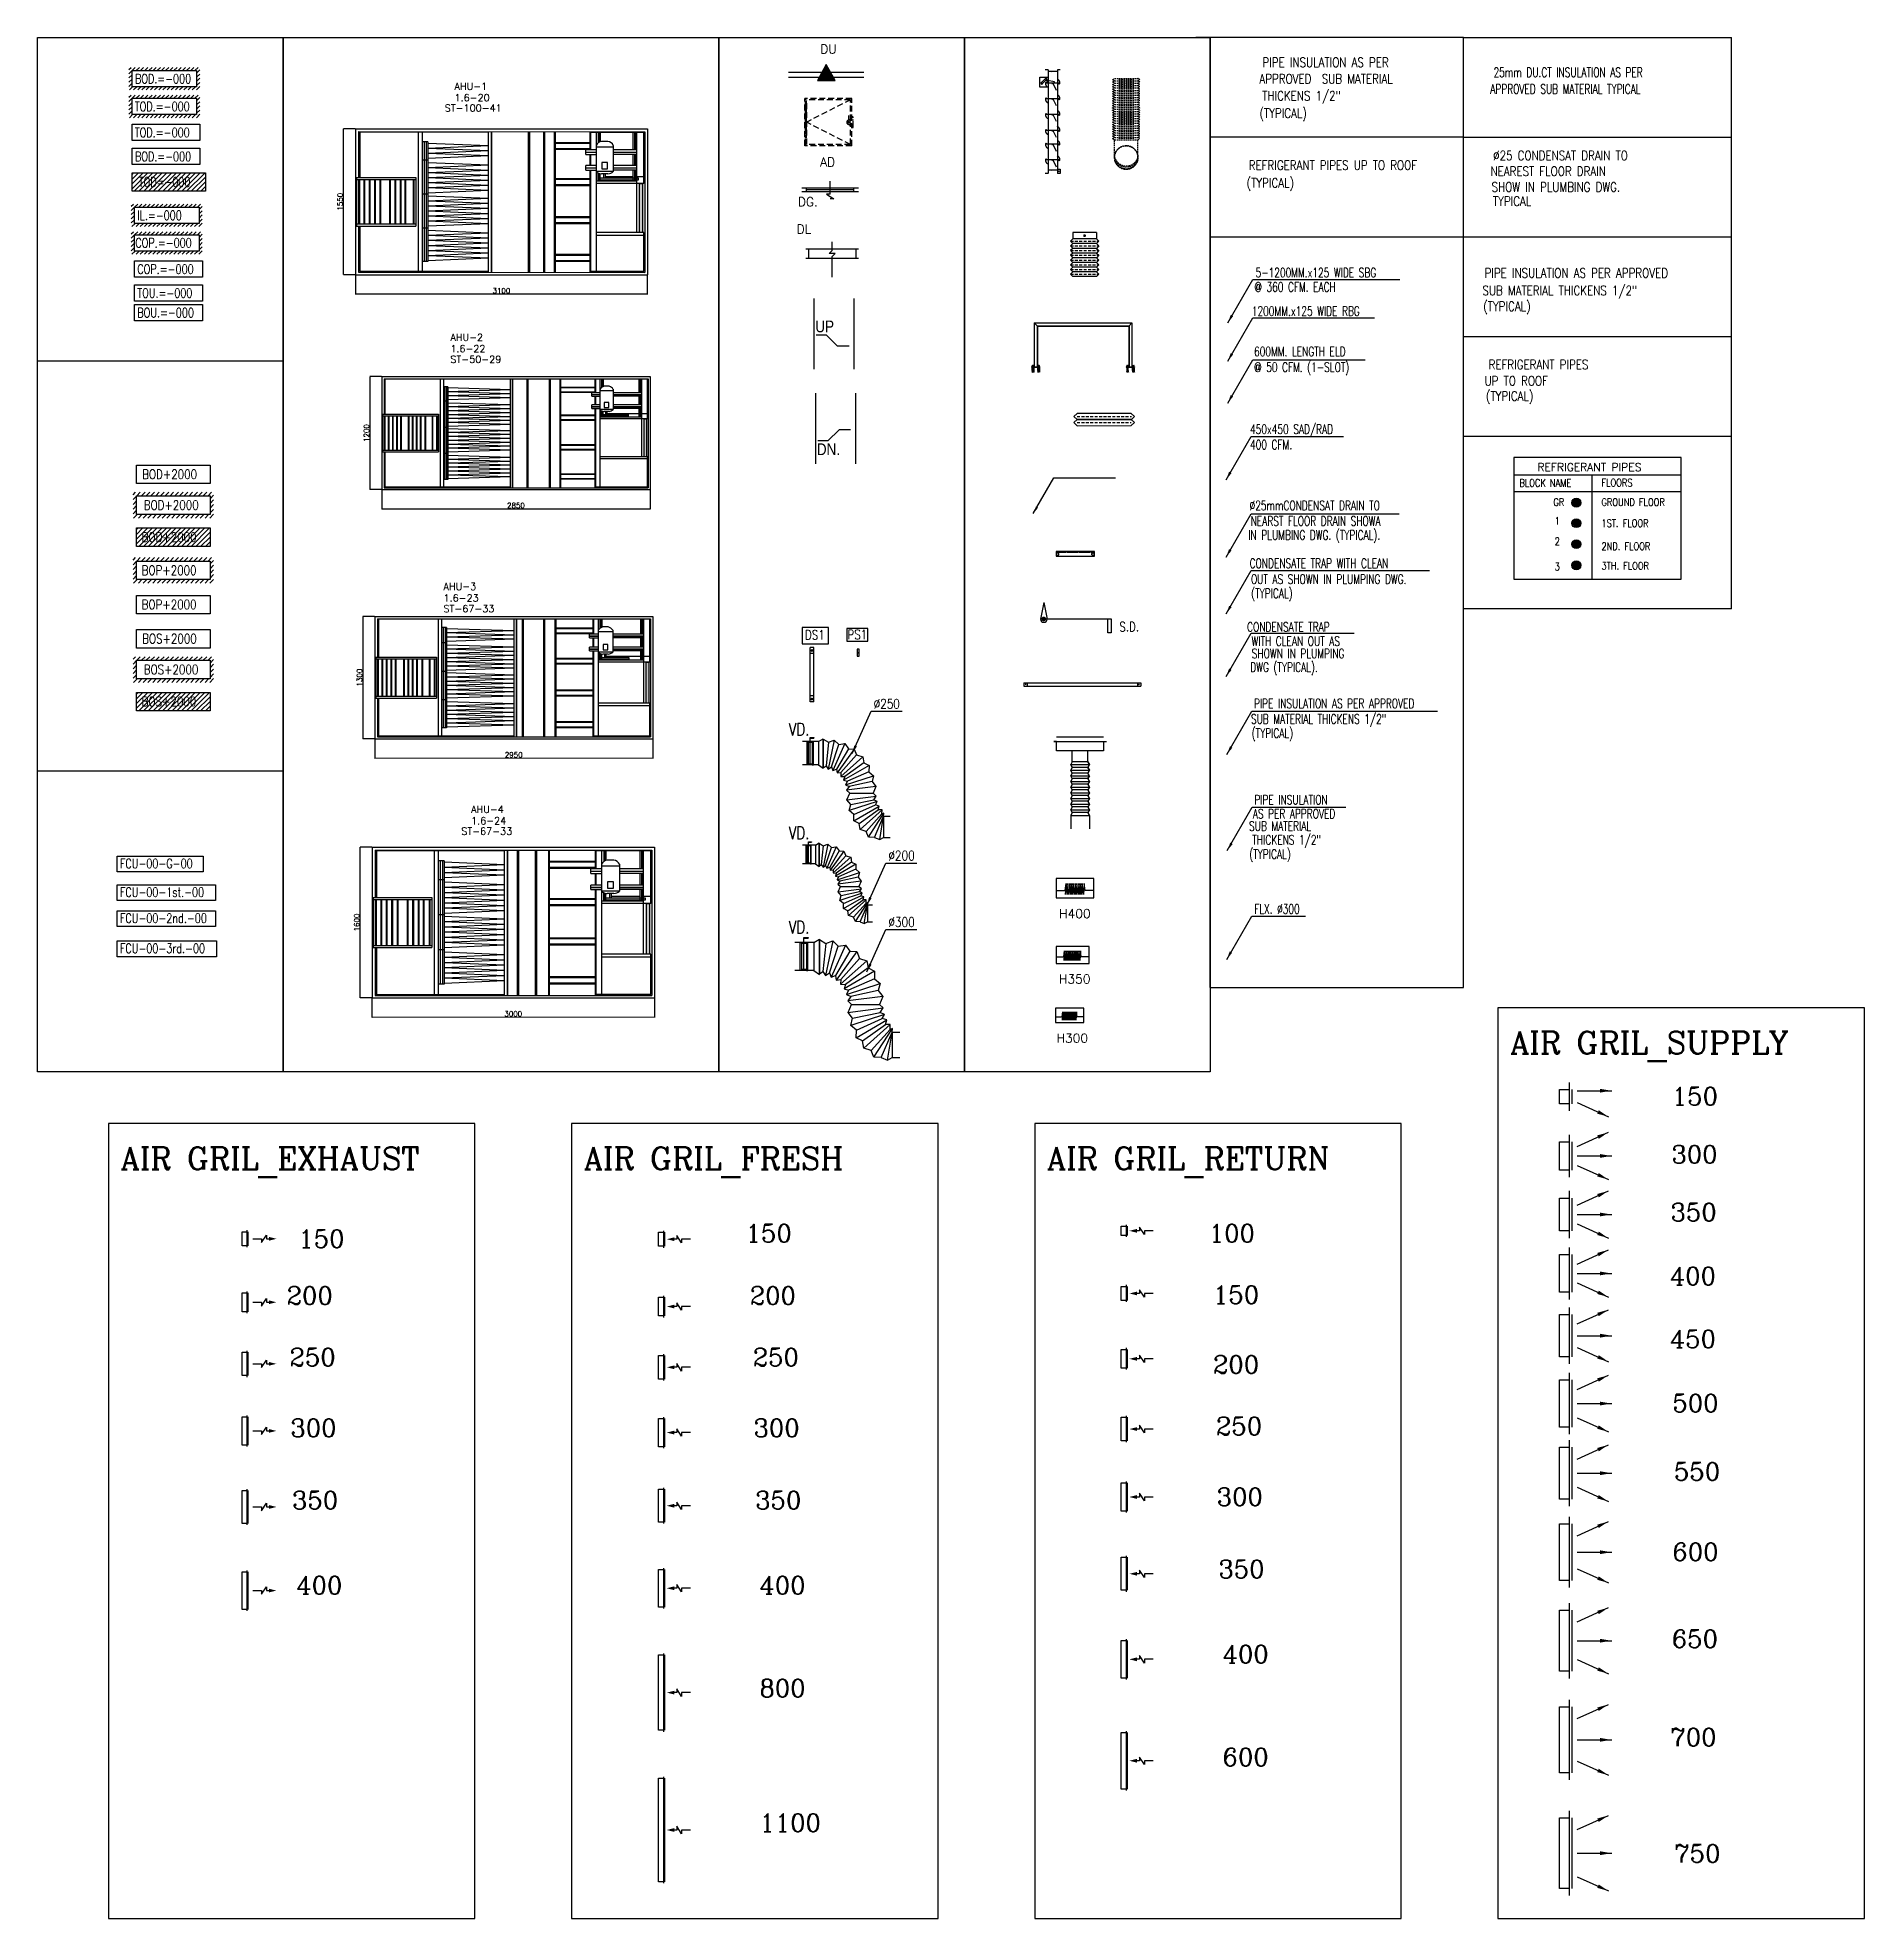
# Model space of a CAD drawing. Extents: x 462150 to 608263, y 35809 to 85242.
# Drawn here: x 579971 to 599365, y 61104 to 81073 of the extents above; entities that cross this region are included whole.
import ezdxf

# ---------------------------------------------------------------- set-up
doc = ezdxf.new("R2010")
doc.units = 0
doc.header["$LTSCALE"] = 500
doc.header["$MEASUREMENT"] = 0
for name, pattern in [('CENTER2', [1.125, 0.75, -0.125, 0.125, -0.125]), ('HIDDEN', [0.375, 0.25, -0.125]), ('HIDDEN2', [4.7625, 3.175, -1.5875])]:
    doc.linetypes.add(name, pattern=pattern)
for name, color, linetype in [('3-SUPPLY-DUCT', 3, 'Continuous'), ('6-RETURN-DUCT', 6, 'Continuous'), ('61-DUCT SUPPORT', 61, 'Continuous'), ('AC-AD', 120, 'Continuous'), ('AC-DUCT SUPPLY', 4, 'Continuous'), ('AC-EQUIPMENT', 230, 'Continuous'), ('AC-FLEXIBLE', 2, 'Continuous'), ('AC-GRILL', 2, 'Continuous'), ('AC-LEADER', 7, 'Continuous'), ('AC-S.C.D.', 150, 'Continuous'), ('AC-SUPPLY DUCT', 4, 'Continuous'), ('AC-SUPPORT', 124, 'Continuous'), ('AC-TEXT', 7, 'Continuous'), ('AC.REF.1ST.', 200, 'Continuous'), ('AC.REF.2ND.', 100, 'Continuous'), ('AC.REF.3RD.', 146, 'Continuous'), ('AC.REF.GR.', 222, 'Continuous'), ('AC.S.D.', 41, 'Continuous'), ('AC.VD.', 41, 'Continuous'), ('BOTOM-OF-D-F-G', 7, 'Continuous'), ('EQP', 1, 'Continuous'), ('GROUND FLOOR$0$AC-LEADER', 7, 'Continuous'), ('HVAC-EH', 220, 'Continuous'), ('M-TEXT', 7, 'Continuous'), ('M_A_H_ARROW', 2, 'Continuous'), ('M_ARR', 2, 'Continuous'), ('M_DOOR-L', 101, 'Continuous'), ('M_FLX', 2, 'Continuous'), ('M_SDUCT', 4, 'Continuous'), ('MFP-TEXT', 11, 'Continuous'), ('PL-W-DIM', 161, 'Continuous'), ('PL-W-TEXT', 7, 'Continuous'), ('SECOND fainl$0$AC-LEADER', 7, 'Continuous'), ('Text', 50, 'Continuous')]:
    doc.layers.add(name, color=color, linetype=linetype)
doc.styles.add('FF-LOOP', font='romanc.shx', dxfattribs={"height": 2})
doc.styles.add('GROUND FLOOR$0$ROMANS', font='ROMANS.shx', dxfattribs={"width": 0.8, "height": 100})
doc.styles.add('nour', font='swissci.ttf', dxfattribs={"height": 125})
doc.styles.add('PL-W-DIM', font='romanc.shx', dxfattribs={"height": 55})
doc.styles.add('PL-W-TEXT1', font='romanc.shx', dxfattribs={"height": 0.3})
doc.styles.add('ROMANS', font='romans.shx', dxfattribs={"width": 0.8, "height": 100})
doc.styles.add('SECOND fainl$0$ROMANS', font='ROMANS.shx', dxfattribs={"width": 0.7, "height": 100})
doc.dimstyles.new('GROUND FLOOR$0$DIM-100', dxfattribs={"dimscale": 100, "dimtxt": 1, "dimasz": 0.9, "dimexe": 0.3, "dimexo": 0.3, "dimgap": 0.3, "dimtad": 1, "dimdec": 0, "dimrnd": 10, "dimzin": 0, "dimdsep": 46, "dimtxsty": 'GROUND FLOOR$0$ROMANS', "dimcen": 0, "dimdle": 2, "dimclrd": 30, "dimclre": 30, "dimclrt": 7, "dimadec": 0, "dimazin": 0, "dimtfac": 1, "dimtdec": 0, "dimtix": 1, "dimtmove": 2, "dimatfit": 3, "dimfxl": 100, "dimtolj": 1, "dimtzin": 0, "dimarcsym": 0})
doc.dimstyles.new('PL-W-DIM', dxfattribs={"dimscale": 0, "dimtxt": 55, "dimasz": 1, "dimexe": 2, "dimexo": 2, "dimgap": 10, "dimtad": 1, "dimdec": 0, "dimrnd": 5, "dimzin": 1, "dimdsep": 46, "dimtxsty": 'PL-W-DIM', "dimcen": 1, "dimdle": 0.025, "dimclrd": 256, "dimclre": 256, "dimclrt": 256, "dimadec": 0, "dimazin": 0, "dimtfac": 5, "dimtdec": 0, "dimtofl": 0, "dimtmove": 2, "dimatfit": 3, "dimfxl": 1, "dimtolj": 1, "dimtzin": 0, "dimarcsym": 0})
doc.dimstyles.new('SECOND fainl$0$DIM-100', dxfattribs={"dimscale": 100, "dimtxt": 100, "dimasz": 0.9, "dimexe": 0.3, "dimexo": 0.3, "dimgap": 0.3, "dimtad": 1, "dimdec": 0, "dimrnd": 10, "dimzin": 0, "dimdsep": 46, "dimtxsty": 'SECOND fainl$0$ROMANS', "dimcen": 0, "dimdle": 2, "dimclrd": 30, "dimclre": 30, "dimclrt": 7, "dimadec": 0, "dimazin": 0, "dimtfac": 1, "dimtdec": 0, "dimtix": 1, "dimtmove": 2, "dimatfit": 3, "dimfxl": 100, "dimtolj": 1, "dimtzin": 0, "dimarcsym": 0})

msp = doc.modelspace()

# ---------------------------------------------------------------- texts
at = {"layer": 'AC-TEXT'}
for s, height, style, width, p in [(' APPROVED  SUB MATERIAL  ', 100, 'ROMANS', 0.8, (592887.2, 80585.8, 0)), ('PIPE INSULATION AS PER', 100, 'ROMANS', 0.8, (592974.5, 80760.3, 0)), ('25mm DU.CT INSULATION AS PER', 100, 'ROMANS', 0.7, (595427.8, 80654.1, 0)), ('THICKENS 1/2" ', 100, 'ROMANS', 0.8, (592972.7, 80405.7, 0)), (' APPROVED SUB MATERIAL TYPICAL', 100, 'ROMANS', 0.7, (595345.1, 80477.6, 0)), (' (TYPICAL)', 100, 'ROMANS', 0.8, (592887.7, 80220.6, 0)), ('REFRIGERANT PIPES UP TO ROOF ', 100, 'ROMANS', 0.8, (592829.3, 79667.9, 0)), (' NEAREST FLOOR DRAIN ', 100, 'ROMANS', 0.8, (595341.5, 79603.8, 0)), ('%%C25 CONDENSAT DRAIN TO', 100, 'ROMANS', 0.8, (595423.7, 79770.5, 0)), ('(TYPICAL)', 100, 'ROMANS', 0.8, (592806.3, 79480.6, 0)), ('SHOW IN PLUMBING DWG.', 100, 'ROMANS', 0.8, (595407.4, 79437.2, 0)), (' TYPICAL', 100, 'ROMANS', 0.8, (595365.9, 79285.7, 0)), ('5-1200MM.x125 WIDE SBG', 100, 'SECOND fainl$0$ROMANS', 0.7, (592901.6, 78527.9, 0)), ('PIPE INSULATION AS PER APPROVED ', 100, 'ROMANS', 0.8, (595332.3, 78523.7, 0)), ('@ 360 CFM. EACH', 100, 'SECOND fainl$0$ROMANS', 0.7, (592888.6, 78375.3, 0)), (' SUB MATERIAL THICKENS 1/2" ', 100, 'ROMANS', 0.8, (595254.9, 78337.8, 0)), (' (TYPICAL)', 100, 'ROMANS', 0.8, (595263.1, 78170.2, 0)), ('1200MM.x125 WIDE RBG', 100, 'SECOND fainl$0$ROMANS', 0.7, (592861.9, 78119.2, 0)), ('600MM. LENGTH ELD', 100, 'SECOND fainl$0$ROMANS', 0.7, (592885.4, 77690.5, 0)), ('@ 50 CFM. (1-SLOT)', 100, 'SECOND fainl$0$ROMANS', 0.7, (592885.4, 77523.5, 0)), ('REFRIGERANT PIPES ', 100, 'ROMANS', 0.8, (595375.7, 77551.3, 0)), (' UP TO ROOF', 100, 'ROMANS', 0.8, (595277.9, 77378.3, 0)), ('(TYPICAL)', 100, 'ROMANS', 0.8, (595347.6, 77217.1, 0)), ('450x450 SAD/RAD', 100, 'SECOND fainl$0$ROMANS', 0.7, (592842.6, 76864.7, 0)), ('400 CFM.', 100, 'SECOND fainl$0$ROMANS', 0.7, (592842.6, 76701, 0)), ('BLOCK NAME', 80, 'ROMANS', 0.8, (595702.8, 76304.8, 0)), ('FLOORS', 80, 'ROMANS', 0.8, (596573.7, 76307.6, 0)), ('%%C25mmCONDENSAT DRAIN TO', 100, 'SECOND fainl$0$ROMANS', 0.7, (592837.6, 76055.3, 0)), ('GR', 80, 'ROMANS', 0.8, (596062.9, 76101.1, 0)), ('GROUND FLOOR', 80, 'ROMANS', 0.8, (596573.7, 76101.1, 0)), (' NEARST FLOOR DRAIN SHOWA ', 100, 'SECOND fainl$0$ROMANS', 0.7, (592800.7, 75890.3, 0)), ('1', 80, 'ROMANS', 0.8, (596077.1, 75902, 0)), ('1ST. FLOOR', 80, 'ROMANS', 0.8, (596573.7, 75876.7, 0)), (' IN PLUMBING DWG. (TYPICAL).', 100, 'SECOND fainl$0$ROMANS', 0.7, (592775.6, 75741.9, 0)), ('2', 80, 'ROMANS', 0.8, (596077.1, 75684.4, 0)), ('2ND. FLOOR', 80, 'ROMANS', 0.8, (596573.7, 75632.6, 0)), (' CONDENSATE TRAP WITH CLEAN ', 100, 'SECOND fainl$0$ROMANS', 0.7, (592790.1, 75440.9, 0)), ('3', 80, 'ROMANS', 0.8, (596077.1, 75416.5, 0)), ('3TH. FLOOR', 80, 'ROMANS', 0.8, (596573.7, 75425, 0)), ('OUT AS SHOWN IN PLUMPING DWG.  ', 100, 'SECOND fainl$0$ROMANS', 0.7, (592852.6, 75272.7, 0)), ('(TYPICAL)', 100, 'SECOND fainl$0$ROMANS', 0.7, (592854.3, 75122.7, 0)), ('S.D.', 100, 'ROMANS', 0.8, (591455.6, 74768.3, 0)), (' CONDENSATE TRAP', 100, 'SECOND fainl$0$ROMANS', 0.7, (592763.9, 74765.8, 0)), ('WITH CLEAN OUT AS', 100, 'SECOND fainl$0$ROMANS', 0.7, (592857.9, 74614.6, 0)), ('SHOWN IN PLUMPING  ', 100, 'SECOND fainl$0$ROMANS', 0.7, (592861, 74482.9, 0)), (' DWG (TYPICAL).', 100, 'SECOND fainl$0$ROMANS', 0.7, (592796.7, 74337.7, 0)), (' SUB MATERIAL THICKENS 1/2" ', 100, 'SECOND fainl$0$ROMANS', 0.7, (592804.5, 73788.1, 0)), ('PIPE INSULATION AS PER APPROVED ', 100, 'SECOND fainl$0$ROMANS', 0.7, (592884.1, 73952.9, 0)), (' (TYPICAL)', 100, 'SECOND fainl$0$ROMANS', 0.7, (592811.9, 73637.9, 0)), ('PIPE INSULATION', 100, 'SECOND fainl$0$ROMANS', 0.7, (592887.5, 72931.3, 0)), (' SUB MATERIAL', 100, 'SECOND fainl$0$ROMANS', 0.7, (592784.3, 72651.4, 0)), ('AS PER APPROVED ', 100, 'SECOND fainl$0$ROMANS', 0.7, (592872, 72782.5, 0)), ('THICKENS 1/2" ', 100, 'SECOND fainl$0$ROMANS', 0.7, (592867.2, 72505.2, 0)), (' (TYPICAL)', 100, 'SECOND fainl$0$ROMANS', 0.7, (592786.7, 72353.3, 0)), ('FLX. %%C300', 100, 'SECOND fainl$0$ROMANS', 0.7, (592887.2, 71770.5, 0))]:
    msp.add_text(s, height=height, dxfattribs=dict(at, style=style, width=width)).set_placement(p)
at = {"layer": 'AC.REF.1ST.', "color": 7, "style": 'ROMANS', "width": 0.75}
msp.add_text('FCU-00-1st.-00', height=100, dxfattribs=at).set_placement((580845.8, 71949.1, 0))
at = {"layer": 'AC.REF.2ND.', "color": 7, "style": 'ROMANS', "width": 0.75}
msp.add_text('FCU-00-2nd.-00', height=100, dxfattribs=at).set_placement((580845.8, 71673.4, 0))
at = {"layer": 'AC.REF.3RD.', "color": 7, "style": 'ROMANS', "width": 0.75}
msp.add_text('FCU-00-3rd.-00', height=100, dxfattribs=at).set_placement((580845.8, 71353.1, 0))
at = {"layer": 'AC.REF.GR.', "color": 7, "style": 'ROMANS', "width": 0.75}
msp.add_text('FCU-00-G-00', height=100, dxfattribs=at).set_placement((580845.8, 72253.2, 0))
at = {"layer": 'BOTOM-OF-D-F-G', "color": 7, "style": 'ROMANS'}
for s, height, width, p in [('BOD.=-000', 100, 0.75, (581004, 80586.5)), ('TOD.=-000', 100, 0.75, (581004, 80292.5)), ('TOD.=-000', 100, 0.75, (581004, 80016)), ('BOD.=-000', 100, 0.75, (581004, 79761.5)), ('TOD=-000', 100, 0.75, (581044.6, 79490.3)), ('IL.=-000', 100, 0.75, (581029.8, 79135.8)), ('COP.=-000', 100, 0.75, (581009.4, 78844.4)), ('COP.=-000', 100, 0.75, (581029.8, 78565.3)), ('TOU.=-000', 100, 0.75, (581029.8, 78310.8)), ('BOU.=-000', 100, 0.75, (581029.8, 78102.8)), ('%%C250 ', 101.53, 0.8, (588846.8, 73948.5, 0)), ('VD.', 131.58, 0.8, (587944.2, 73663.7, 0)), ('VD.', 131.58, 0.8, (587944.2, 72563.9, 0)), ('%%C200 ', 101.53, 0.8, (589003.6, 72336.9, 0)), ('VD.', 131.58, 0.8, (587944.2, 71562.3, 0)), ('%%C300', 101.53, 0.8, (589003.6, 71631, 0))]:
    msp.add_text(s, height=height, dxfattribs=dict(at, width=width)).set_placement(p)
at = {"layer": 'M-TEXT', "style": 'nour'}
for s, p in [('UP', (588227.6, 77944.2, 0)), ('DN.', (588243.9, 76639.7, 0))]:
    msp.add_text(s, height=125, dxfattribs=at).set_placement(p)
at = {"layer": 'MFP-TEXT', "style": 'ROMANS', "width": 0.8}
for s, p in [('BOD+2000', (581081.4, 76386.7, 0)), ('BOD+2000', (581098, 76059.8, 0)), ('BOD+2000', (581075.7, 75719.4, 0)), ('BOP+2000', (581075.7, 75367.2, 0)), ('BOP+2000', (581075.7, 75004.1, 0)), ('BOS+2000', (581081.4, 74641.1, 0)), ('BOS+2000', (581098, 74314.1, 0)), ('BOS+2000', (581075.7, 73973.7, 0))]:
    msp.add_text(s, height=100, dxfattribs=at).set_placement(p)
at = {"layer": 'PL-W-TEXT'}
for s, height, style, p in [('DU', 95.26, 'FF-LOOP', (588278.9, 80904.5, 0)), ('AHU-1', 75, 'PL-W-TEXT1', (584397.1, 80518.7)), ('ST-100-41', 75, 'PL-W-TEXT1', (584293.7, 80288)), ('1.6-20', 75, 'PL-W-TEXT1', (584397.1, 80397.9)), ('AD', 95.26, 'FF-LOOP', (588278.9, 79704.2, 0)), ('DG.', 95.26, 'FF-LOOP', (588041.9, 79282, -605.4)), ('DL', 95.26, 'FF-LOOP', (588029.3, 78992.4, 0)), ('AHU-2', 75, 'PL-W-TEXT1', (584353.4, 77854.3)), ('ST-50-29', 75, 'PL-W-TEXT1', (584353.4, 77619.1)), ('1.6-22', 75, 'PL-W-TEXT1', (584353.4, 77733.5)), ('REFRIGERANT PIPES ', 83.349, 'FF-LOOP', (595893.8, 76470.5, 0)), ('AHU-3', 75, 'PL-W-TEXT1', (584280.1, 75207.7)), ('1.6-23', 75, 'PL-W-TEXT1', (584280.1, 75086.8)), ('ST-67-33', 75, 'PL-W-TEXT1', (584280.1, 74972.5)), ('AHU-4', 75, 'PL-W-TEXT1', (584573.2, 72840.5)), ('1.6-24', 75, 'PL-W-TEXT1', (584573.2, 72719.7)), ('ST-67-33', 75, 'PL-W-TEXT1', (584469.8, 72609.7)), ('H400', 95.26, 'FF-LOOP', (590815.6, 71724.6, 0)), ('H350', 95.26, 'FF-LOOP', (590814.1, 71030.3, 0)), ('H300', 95.26, 'FF-LOOP', (590789.1, 70401.7)), ('AIR GRIL_SUPPLY', 238.14, 'FF-LOOP', (595603.5, 70283.5, 0)), ('150', 190.51, 'FF-LOOP', (597320.9, 69737.7)), ('300', 190.51, 'FF-LOOP', (597315.8, 69121)), ('AIR GRIL_EXHAUST', 238.14, 'FF-LOOP', (580851.7, 69054.4, 0)), ('AIR GRIL_FRESH', 238.14, 'FF-LOOP', (585768.9, 69054.4, 0)), ('AIR GRIL_RETURN', 238.14, 'FF-LOOP', (590686.2, 69054.4, 0)), ('350', 190.51, 'FF-LOOP', (597306.9, 68506.5)), ('150', 190.51, 'FF-LOOP', (582739.2, 68224.2)), ('150', 190.51, 'FF-LOOP', (587487.7, 68282.6)), ('100', 190.51, 'FF-LOOP', (592405, 68282.6)), ('400', 190.51, 'FF-LOOP', (597299.3, 67828.1)), ('200', 190.51, 'FF-LOOP', (582614.6, 67620.6)), ('200', 190.51, 'FF-LOOP', (587531.9, 67620.6)), ('150', 190.51, 'FF-LOOP', (592449.2, 67630.3)), ('450', 190.51, 'FF-LOOP', (597299.3, 67159.8)), ('250', 190.51, 'FF-LOOP', (582646.2, 66966.8)), ('250', 190.51, 'FF-LOOP', (587563.5, 66966.8)), ('200', 190.51, 'FF-LOOP', (592449.2, 66889.1)), ('500', 190.51, 'FF-LOOP', (597326.3, 66479.2)), ('300', 190.51, 'FF-LOOP', (582654.1, 66216)), ('300', 190.51, 'FF-LOOP', (587571.4, 66216)), ('250', 190.51, 'FF-LOOP', (592480.8, 66235.2)), ('550', 190.51, 'FF-LOOP', (597343.3, 65752.9)), ('350', 190.51, 'FF-LOOP', (582671.9, 65449.1)), ('350', 190.51, 'FF-LOOP', (587589.2, 65449.1)), ('300', 190.51, 'FF-LOOP', (592488.7, 65484.5)), ('350', 190.51, 'FF-LOOP', (592506.5, 64717.6)), ('600', 190.51, 'FF-LOOP', (597326.3, 64900.6)), ('400', 190.51, 'FF-LOOP', (582716.6, 64545)), ('400', 190.51, 'FF-LOOP', (587633.9, 64545)), ('650', 190.51, 'FF-LOOP', (597320.6, 63976.4)), ('400', 190.51, 'FF-LOOP', (592551.2, 63813.4)), ('800', 190.51, 'FF-LOOP', (587633.9, 63452.2)), ('700', 190.51, 'FF-LOOP', (597304.7, 62932.9)), ('600', 190.51, 'FF-LOOP', (592551.2, 62720.7)), ('1100', 190.51, 'FF-LOOP', (587633.9, 62023.4)), ('750', 190.51, 'FF-LOOP', (597346.5, 61696.8))]:
    msp.add_text(s, height=height, dxfattribs=dict(at, style=style)).set_placement(p)
at = {"layer": 'Text', "style": 'ROMANS', "width": 0.8}
for s, p in [('DS1', (588117.4, 74682.4, 0)), ('PS1', (588569, 74685.5))]:
    msp.add_text(s, height=100, dxfattribs=at).set_placement(p)

# ---------------------------------------------------------------- blocks, each defined once
blk = doc.blocks.new('eh')
at = {"layer": 'HVAC-EH', "color": 242, "ltscale": 10}
for p, q in [((-175, -109), (-92, -109)), ((-92, -109), (-84, -45)), ((-84, -45), (-91, -149)), ((-74, -149), (-84, -45)), ((-67, -45), (-74, -149)), ((-57, -149), (-67, -45)), ((-50, -45), (-57, -149)), ((-40, -149), (-50, -45)), ((-33, -45), (-40, -149)), ((-24, -149), (-33, -45)), ((-17, -45), (-24, -149)), ((-7, -149), (-17, -45)), ((0, -45), (-7, -149)), ((10, -149), (0, -45)), ((17, -45), (10, -149)), ((27, -149), (17, -45)), ((34, -45), (27, -149)), ((43, -149), (34, -45)), ((50, -45), (43, -149)), ((60, -149), (50, -45)), ((67, -45), (60, -149)), ((77, -149), (67, -45)), ((84, -45), (77, -149)), ((92, -109), (84, -45)), ((175, -109), (92, -109))]:
    blk.add_line(p, q, dxfattribs=at)
at = {"layer": 'HVAC-EH', "color": 2, "ltscale": 10}
blk.add_lwpolyline([(-175, -180), (175, -180), (175, 0), (-175, 0)], close=True, dxfattribs=at)
blk = doc.blocks.new('H400')
at = {"layer": 'HVAC-EH', "xscale": 1.142857142855064, "yscale": 1.142857142856883, "zscale": 1.142857142857142}
blk.add_blockref('eh', (-200, 206), dxfattribs=at)
blk = doc.blocks.new('H350')
at = {"layer": 'HVAC-EH'}
blk.add_blockref('eh', (-175, 180), dxfattribs=at)
blk = doc.blocks.new('H300')
at = {"layer": 'HVAC-EH', "xscale": 0.8555524389084894, "yscale": 0.8555524389048514, "zscale": 0.8555524389058383}
blk.add_blockref('eh', (-150, 154), dxfattribs=at)
blk = doc.blocks.new('77')
at = {"layer": 'AC-SUPPORT'}
h = blk.add_hatch(color=256, dxfattribs=at)
edge = h.paths.add_edge_path()
edge.add_ellipse((0, 0), major_axis=(7.43, 7.43), ratio=1, start_angle=133.5671, end_angle=313.5671, ccw=False)
edge.add_ellipse((0, 0), major_axis=(7.43, 7.43), ratio=1, start_angle=-46.4329, end_angle=133.5671, ccw=False)
at = {"layer": 'AC-SUPPORT', "linetype": 'HIDDEN'}
blk.add_lwpolyline([(36, 10), (36, -10), (-39, -10), (-39, 10)], close=True, dxfattribs=at)
blk = doc.blocks.new('GR')
at = {"layer": 'AC.REF.GR.'}
blk.add_hatch(color=256, dxfattribs=at).paths.add_polyline_path([(-37, 0, 1), (37, 0, 1)])
for radius in [46.8, 37.3]:
    blk.add_circle((0, 0), radius, dxfattribs=at)
blk = doc.blocks.new('1')
at = {"layer": 'AC.REF.1ST.'}
blk.add_hatch(color=256, dxfattribs=at).paths.add_polyline_path([(-37, 0, 1), (37, 0, 1)])
for radius in [46.8, 37.3]:
    blk.add_circle((0, 0), radius, dxfattribs=at)
blk = doc.blocks.new('2')
at = {"layer": 'AC.REF.2ND.'}
blk.add_hatch(color=256, dxfattribs=at).paths.add_polyline_path([(-37, 0, 1), (37, 0, 1)])
for radius in [46.8, 37.3]:
    blk.add_circle((0, 0), radius, dxfattribs=at)
blk = doc.blocks.new('3')
at = {"layer": 'AC.REF.3RD.'}
blk.add_hatch(color=256, dxfattribs=at).paths.add_polyline_path([(-37, 0, 1), (37, 0, 1)])
for radius in [46.8, 37.3]:
    blk.add_circle((0, 0), radius, dxfattribs=at)
blk = doc.blocks.new('AD')
at = {"layer": 'AC-AD', "linetype": 'HIDDEN', "ltscale": 0.5}
for p, q in [((479, 250), (-21, 250)), ((-21, -250), (-21, 250)), ((464, 236), (-21, 236)), ((0, 221), (-21, 221)), ((0, 207), (-21, 207)), ((464, 236), (0, 0)), ((0, -236), (0, 236)), ((464, 20), (464, 236)), ((479, 19), (479, 250)), ((0, 193), (-21, 193)), ((0, 179), (-21, 179)), ((0, 164), (-21, 164)), ((0, 150), (-21, 150)), ((0, 136), (-21, 136)), ((0, 121), (-21, 121)), ((0, 107), (-21, 107)), ((0, 93), (-21, 93)), ((0, 79), (-21, 79)), ((0, 64), (-21, 64)), ((0, 50), (-21, 50)), ((0, 36), (-21, 36)), ((0, 21), (-21, 21)), ((0, 7), (-21, 7)), ((464, -236), (0, 0)), ((446, 23), (446, 70)), ((448, 28), (448, 70)), ((462, -8), (462, 11)), ((495, 24), (464, 14)), ((479, 56), (488, 56)), ((495, -49), (495, 49)), ((0, -7), (-21, -7)), ((0, -21), (-21, -21)), ((0, -36), (-21, -36)), ((0, -50), (-21, -50)), ((0, -64), (-21, -64)), ((0, -79), (-21, -79)), ((0, -93), (-21, -93)), ((0, -107), (-21, -107)), ((0, -121), (-21, -121)), ((0, -136), (-21, -136)), ((0, -150), (-21, -150)), ((0, -164), (-21, -164)), ((0, -179), (-21, -179)), ((0, -193), (-21, -193)), ((446, -24), (446, -29)), ((495, -24), (464, -11)), ((464, -236), (464, -21)), ((479, -250), (479, -17)), ((479, -56), (488, -56)), ((0, -207), (-21, -207)), ((0, -221), (-21, -221)), ((464, -236), (-21, -236)), ((479, -250), (-21, -250))]:
    blk.add_line(p, q, dxfattribs=at)
for radius in [7.58, 3.68]:
    blk.add_circle((445, -1), radius, dxfattribs=at)
for centre, radius, start, end in [((445, -1), 20.2, 96.789, 263.211), ((442, 23), 3.71, 276.789, 0), ((447, 70), 1.26, 0, 180), ((445, -1), 28.3, 33.8853, 88.2098), ((445, -1), 24.8, 36.1882, 87.954), ((465, 11), 2.86, 108.2611, 180), ((488, 49), 7.14, 0, 90), ((442, -24), 3.71, 0, 83.211), ((445, -1), 24.8, 272.046, 332.7641), ((445, -1), 28.3, 271.7902, 333.234), ((465, -8), 2.86, 180, 246.5184), ((488, -49), 7.14, 270, 0)]:
    blk.add_arc(centre, radius, start, end, dxfattribs=at)
blk = doc.blocks.new('R200')
for p, q in [((-27, -192), (-27, 34)), ((-27, 34), (4, 34)), ((-27, 29), (4, 29)), ((4, 34), (4, 29)), ((-9, -8), (-45, -8)), ((-9, -192), (-45, -192))]:
    blk.add_line(p, q)
for points in [[(-54, -200), (-54, 0), (-45, 0), (-45, -200)], [(0, -200), (0, 0), (-9, 0), (-9, -200)]]:
    blk.add_lwpolyline(points, close=True)
blk = doc.blocks.new('*D558')
at = {"layer": 'Defpoints', "color": 0}
for p in [(583220, 80106), (583345, 80106), (583345, 78556)]:
    blk.add_point(p, dxfattribs=at)
at = {"layer": 'PL-W-DIM', "lineweight": -2}
for p, q in [((583343, 80106), (583218, 80106)), ((583220, 78557), (583220, 80105)), ((583343, 78556), (583218, 78556))]:
    blk.add_line(p, q, dxfattribs=at)
at = {"layer": 'PL-W-DIM'}
for points in [[(583220, 80105), (583220, 80105), (583220, 80106)], [(583219, 78557), (583220, 78557), (583220, 78556)]]:
    blk.add_solid(points, dxfattribs=at)
at = {"layer": 'PL-W-DIM', "insert": (583182, 79331), "char_height": 55, "attachment_point": 5, "rotation": 89.9835, "style": 'PL-W-DIM'}
blk.add_mtext('\\A1;1550', dxfattribs=at)
blk = doc.blocks.new('*D559')
at = {"layer": 'Defpoints', "color": 0}
for p in [(583426, 74928), (583551, 74928), (583551, 73628)]:
    blk.add_point(p, dxfattribs=at)
at = {"layer": 'PL-W-DIM', "lineweight": -2}
for p, q in [((583549, 74928), (583424, 74928)), ((583426, 73629), (583426, 74927)), ((583549, 73628), (583424, 73628))]:
    blk.add_line(p, q, dxfattribs=at)
at = {"layer": 'PL-W-DIM'}
for points in [[(583426, 74927), (583426, 74927), (583426, 74928)], [(583426, 73629), (583426, 73629), (583426, 73628)]]:
    blk.add_solid(points, dxfattribs=at)
at = {"layer": 'PL-W-DIM', "insert": (583389, 74278), "char_height": 55, "attachment_point": 5, "rotation": 90, "style": 'PL-W-DIM'}
blk.add_mtext('\\A1;1300', dxfattribs=at)
blk = doc.blocks.new('*D560')
at = {"layer": 'Defpoints', "color": 0}
for p in [(583396, 72478), (583521, 72478), (583521, 70878)]:
    blk.add_point(p, dxfattribs=at)
at = {"layer": 'PL-W-DIM', "lineweight": -2}
for p, q in [((583519, 72478), (583394, 72478)), ((583396, 70879), (583396, 72477)), ((583519, 70878), (583394, 70878))]:
    blk.add_line(p, q, dxfattribs=at)
at = {"layer": 'PL-W-DIM'}
for points in [[(583396, 72477), (583396, 72477), (583396, 72478)], [(583396, 70879), (583396, 70879), (583396, 70878)]]:
    blk.add_solid(points, dxfattribs=at)
at = {"layer": 'PL-W-DIM', "insert": (583359, 71678), "char_height": 55, "attachment_point": 5, "rotation": 90, "style": 'PL-W-DIM'}
blk.add_mtext('\\A1;1600', dxfattribs=at)
blk = doc.blocks.new('*D561')
at = {"layer": 'Defpoints', "color": 0}
for p in [(583521, 70878), (586520, 70878), (583521, 70670)]:
    blk.add_point(p, dxfattribs=at)
at = {"layer": 'PL-W-DIM', "lineweight": -2}
for p, q in [((583521, 70876), (583521, 70668)), ((586520, 70876), (586520, 70669)), ((586519, 70671), (583522, 70670))]:
    blk.add_line(p, q, dxfattribs=at)
at = {"layer": 'PL-W-DIM'}
for points in [[(583522, 70671), (583522, 70670), (583521, 70670)], [(586519, 70671), (586519, 70670), (586520, 70671)]]:
    blk.add_solid(points, dxfattribs=at)
at = {"layer": 'PL-W-DIM', "insert": (585021, 70708), "char_height": 55, "attachment_point": 5, "rotation": 0.0039, "style": 'PL-W-DIM'}
blk.add_mtext('\\A1;3000', dxfattribs=at)
blk = doc.blocks.new('*D562')
at = {"layer": 'Defpoints', "color": 0}
for p in [(583551, 73628), (586501, 73628), (583551, 73420)]:
    blk.add_point(p, dxfattribs=at)
at = {"layer": 'PL-W-DIM', "lineweight": -2}
for p, q in [((583551, 73626), (583551, 73418)), ((586501, 73626), (586501, 73419)), ((586500, 73421), (583552, 73420))]:
    blk.add_line(p, q, dxfattribs=at)
at = {"layer": 'PL-W-DIM'}
for points in [[(583552, 73421), (583552, 73420), (583551, 73420)], [(586500, 73421), (586500, 73420), (586501, 73421)]]:
    blk.add_solid(points, dxfattribs=at)
at = {"layer": 'PL-W-DIM', "insert": (585026, 73458), "char_height": 55, "attachment_point": 5, "rotation": 0.0032, "style": 'PL-W-DIM'}
blk.add_mtext('\\A1;2950', dxfattribs=at)
blk = doc.blocks.new('*D563')
at = {"layer": 'Defpoints', "color": 0}
for p in [(583500, 77474), (583624, 77474), (583624, 76274)]:
    blk.add_point(p, dxfattribs=at)
at = {"layer": 'PL-W-DIM', "lineweight": -2}
for p, q in [((583622, 77474), (583498, 77474)), ((583500, 76275), (583500, 77473)), ((583622, 76274), (583498, 76274))]:
    blk.add_line(p, q, dxfattribs=at)
at = {"layer": 'PL-W-DIM'}
for points in [[(583499, 77473), (583500, 77473), (583500, 77474)], [(583499, 76275), (583500, 76275), (583500, 76274)]]:
    blk.add_solid(points, dxfattribs=at)
at = {"layer": 'PL-W-DIM', "insert": (583462, 76874), "char_height": 55, "attachment_point": 5, "rotation": 90, "style": 'PL-W-DIM'}
blk.add_mtext('\\A1;1200', dxfattribs=at)
blk = doc.blocks.new('*D556')
at = {"layer": 'Defpoints', "color": 0}
for p in [(583624, 76274), (586474, 76274), (583624, 76067)]:
    blk.add_point(p, dxfattribs=at)
at = {"layer": 'PL-W-DIM', "lineweight": -2}
for p, q in [((583624, 76272), (583624, 76065)), ((586474, 76272), (586474, 76065)), ((586473, 76067), (583625, 76067))]:
    blk.add_line(p, q, dxfattribs=at)
at = {"layer": 'PL-W-DIM'}
for points in [[(583625, 76067), (583625, 76067), (583624, 76067)], [(586473, 76067), (586473, 76067), (586474, 76067)]]:
    blk.add_solid(points, dxfattribs=at)
at = {"layer": 'PL-W-DIM', "insert": (585049, 76105), "char_height": 55, "attachment_point": 5, "style": 'PL-W-DIM'}
blk.add_mtext('\\A1;2850', dxfattribs=at)
blk = doc.blocks.new('*D557')
at = {"layer": 'Defpoints', "color": 0}
for p in [(583345, 78556), (586444, 78556), (583345, 78349)]:
    blk.add_point(p, dxfattribs=at)
at = {"layer": 'PL-W-DIM', "lineweight": -2}
for p, q in [((583345, 78554), (583345, 78347)), ((586444, 78554), (586444, 78347)), ((586443, 78349), (583346, 78349))]:
    blk.add_line(p, q, dxfattribs=at)
at = {"layer": 'PL-W-DIM'}
for points in [[(583346, 78349), (583346, 78348), (583345, 78349)], [(586443, 78349), (586443, 78349), (586444, 78349)]]:
    blk.add_solid(points, dxfattribs=at)
at = {"layer": 'PL-W-DIM', "insert": (584895, 78386), "char_height": 55, "attachment_point": 5, "rotation": 0.0038, "style": 'PL-W-DIM'}
blk.add_mtext('\\A1;3100', dxfattribs=at)
blk = doc.blocks.new('M_A_H_ARROWS')
at = {"layer": 'M_A_H_ARROW'}
blk.add_lwpolyline([(6, 0, 0, 1, 0), (4, 0, 0, 0, 0), (0, 0, 0, 0, 0)], format="xyseb", dxfattribs=at)
blk = doc.blocks.new('M_A_H_ARROWR')
at = {"layer": 'M_A_H_ARROW', "color": 2}
blk.add_lwpolyline([(0, 0), (-2, 0), (-3.5, 0), (-4, 0.5), (-4, -0.5), (-4.5, 0), (-6, 0)], dxfattribs=at)
blk = doc.blocks.new('DL.')
at = {"layer": 'M_DOOR-L'}
for p, q in [((-281, 0), (281, 0)), ((-250, 0), (-250, -100)), ((250, 0), (250, -100)), ((-281, -100), (281, -100))]:
    blk.add_line(p, q, dxfattribs=at)
at = {"layer": 'M_ARR', "xscale": 62.5, "yscale": 62.5, "zscale": 62.5, "rotation": 270}
blk.add_blockref('M_A_H_ARROWR', (0, -300), dxfattribs=at)
blk = doc.blocks.new('SAR')
at = {"layer": 'AC-LEADER'}
for p, q in [((-0.193, -0.04), (-0.145, 0.04)), ((-0.192, 0), (-0.193, -0.04)), ((-0.145, 0.04), (-0.145, 0))]:
    blk.add_line(p, q, dxfattribs=at)
blk.add_lwpolyline([(-0.192, 0), (-0.33, 0)], dxfattribs=at)
blk.add_lwpolyline([(0, 0, 0, 0.0372, 0), (-0.074, 0, 0, 0, 0), (-0.145, 0, 0, 0, 0)], format="xyseb", dxfattribs=at)
blk = doc.blocks.new('DG')
at = {"layer": 'AC-DUCT SUPPLY'}
for p, q in [((0, 0.3), (0, -0.3)), ((0.041, 0.25), (0, 0.25)), ((0.041, 0.3), (0.041, -0.3)), ((0.041, -0.25), (0, -0.25))]:
    blk.add_line(p, q, dxfattribs=at)
at = {"layer": 'AC-LEADER'}
blk.add_line((0.02, 0.25), (0.02, -0.25), dxfattribs=at)
blk.add_blockref('SAR', (0.258, 0))
blk = doc.blocks.new('*U182')
at = {"color": 13, "linetype": 'HIDDEN', "ltscale": 0.25}
for p, q in [((-33, 368), (-33, -208)), ((33, 368), (33, -209))]:
    blk.add_line(p, q, dxfattribs=at)
at = {"color": 12, "linetype": 'Continuous'}
for points in [[(-33, -242), (0, -208), (0, 368), (-33, 402), (-66, 368), (-65, -208), (-33, -242)], [(33, -242), (65, -208), (65, 368), (33, 401), (0, 368), (0, -209), (33, -242)]]:
    blk.add_lwpolyline(points, dxfattribs=at)
blk = doc.blocks.new('*U184')
at = {"color": 9, "linetype": 'HIDDEN2', "ltscale": 0.005}
blk.add_line((-5, 21), (400, 21), dxfattribs=at)
at = {"color": 9, "linetype": 'Continuous'}
for points in [[(-5, -21), (400, -21), (400, 29), (-5, 29)], [(23, 7), (10, 14), (-2, 7), (-2, -7), (10, -14), (23, -7)], [(373, 7), (385, 14), (397, 7), (397, -7), (385, -14), (373, -7)]]:
    blk.add_lwpolyline(points, close=True, dxfattribs=at)
blk = doc.blocks.new('*U185')
at = {"layer": 'AC-SUPPORT'}
for p, q in [((503, 0, 0), (-736, 0, 0)), ((-736, 0, 0), (-736, -35, 0)), ((-702, 0), (-702, -35, 0)), ((469, 0), (469, -35, 0)), ((503, 0, 0), (503, -35, 0)), ((503, -35, 0), (-736, -35, 0)), ((503, -35, 0), (498, -35, 0)), ((503, -35, 0), (498, -35, 0))]:
    blk.add_line(p, q, dxfattribs=at)
at = {"layer": 'AC-SUPPORT', "const_width": 7.92, "elevation": 0}
for points in [[(-714, -18, 1), (-722, -18, 1)], [(-714, -18, 1), (-722, -18, 1)], [(481, -17, -1), (489, -17, -1)], [(481, -17, -1), (489, -17, -1)]]:
    blk.add_lwpolyline(points, format="xyb", close=True, dxfattribs=at)
blk = doc.blocks.new('*U187')
at = {"layer": '61-DUCT SUPPORT', "color": 9, "ltscale": 0.5}
for p, q in [((-595, 30), (-595, -435)), ((-595, 30), (442, 30)), ((-565, 0), (-595, 30)), ((-565, 0), (-565, -435)), ((-565, 0), (412, 0)), ((412, 0), (442, 30)), ((442, 30), (442, -435)), ((-562, -3), (-562, -435)), ((-562, -3), (412, -3)), ((409, -3), (409, -435)), ((412, 0), (412, -435)), ((-624, -435), (-624, -439)), ((-624, -435), (-604, -435)), ((-624, -439), (-614, -439)), ((-617, -485), (-619, -493)), ((-619, -493), (-616, -490)), ((-616, -476), (-617, -479)), ((-616, -479), (-617, -482)), ((-617, -479), (-600, -479)), ((-617, -482), (-617, -485)), ((-600, -482), (-617, -482)), ((-599, -485), (-617, -485)), ((-616, -432), (-616, -425)), ((-614, -432), (-616, -432)), ((-616, -476), (-616, -446)), ((-600, -446), (-616, -446)), ((-600, -476), (-616, -476)), ((-600, -479), (-616, -479)), ((-616, -490), (-612, -493)), ((-602, -424), (-614, -424)), ((-614, -432), (-614, -445)), ((-603, -432), (-614, -432)), ((-614, -433), (-614, -433)), ((-614, -433), (-614, -433)), ((-613, -445), (-614, -446)), ((-603, -445), (-614, -445)), ((-603, -445), (-614, -446)), ((-614, -446), (-613, -447)), ((-613, -447), (-614, -447)), ((-614, -447), (-613, -448)), ((-603, -447), (-614, -447)), ((-613, -448), (-614, -449)), ((-603, -448), (-614, -449)), ((-613, -449), (-614, -450)), ((-614, -449), (-613, -449)), ((-603, -449), (-614, -450)), ((-614, -450), (-613, -451)), ((-613, -451), (-614, -452)), ((-603, -451), (-614, -452)), ((-613, -452), (-614, -453)), ((-614, -452), (-613, -452)), ((-603, -452), (-614, -453)), ((-614, -453), (-613, -454)), ((-613, -454), (-614, -455)), ((-603, -454), (-614, -455)), ((-613, -455), (-614, -456)), ((-614, -455), (-613, -455)), ((-603, -455), (-614, -456)), ((-614, -456), (-613, -457)), ((-613, -457), (-614, -457)), ((-614, -457), (-613, -458)), ((-603, -457), (-614, -457)), ((-613, -458), (-614, -459)), ((-603, -458), (-614, -459)), ((-614, -459), (-613, -460)), ((-613, -476), (-614, -493)), ((-604, -446), (-613, -447)), ((-604, -447), (-613, -448)), ((-604, -449), (-613, -449)), ((-604, -450), (-613, -451)), ((-604, -452), (-613, -452)), ((-604, -453), (-613, -454)), ((-604, -455), (-613, -455)), ((-604, -456), (-613, -457)), ((-604, -457), (-613, -458)), ((-604, -459), (-613, -460)), ((-613, -460), (-613, -475)), ((-613, -460), (-604, -460)), ((-613, -475), (-613, -476)), ((-612, -432), (-612, -425)), ((-605, -474), (-612, -474)), ((-612, -493), (-610, -489)), ((-610, -489), (-609, -471)), ((-608, -471), (-609, -471)), ((-608, -420), (-608, -498)), ((-607, -489), (-608, -471)), ((-604, -493), (-607, -489)), ((-604, -432), (-604, -425)), ((-604, -435), (-537, -435)), ((-603, -445), (-604, -446)), ((-604, -446), (-603, -447)), ((-603, -447), (-604, -447)), ((-604, -447), (-603, -448)), ((-603, -448), (-604, -449)), ((-603, -449), (-604, -450)), ((-604, -449), (-603, -449)), ((-604, -450), (-603, -451)), ((-603, -451), (-604, -452)), ((-603, -452), (-604, -453)), ((-604, -452), (-603, -452)), ((-604, -453), (-603, -454)), ((-603, -454), (-604, -455)), ((-603, -455), (-604, -456)), ((-604, -455), (-603, -455)), ((-604, -456), (-603, -457)), ((-603, -457), (-604, -457)), ((-604, -457), (-603, -458)), ((-603, -458), (-604, -459)), ((-604, -459), (-604, -460)), ((-604, -460), (-604, -476)), ((-604, -475), (-604, -476)), ((-604, -476), (-603, -493)), ((-601, -490), (-604, -493)), ((-600, -432), (-603, -432)), ((-603, -432), (-603, -445)), ((-603, -439), (-554, -439)), ((-603, -445), (-603, -445)), ((-601, -476), (-600, -479)), ((-598, -493), (-601, -490)), ((-600, -432), (-600, -425)), ((-600, -446), (-600, -476)), ((-600, -479), (-600, -482)), ((-600, -482), (-599, -485)), ((-600, -485), (-598, -493)), ((-558, -485), (-559, -493)), ((-559, -493), (-556, -490)), ((-557, -479), (-558, -482)), ((-557, -482), (-558, -485)), ((-540, -482), (-558, -482)), ((-540, -485), (-558, -485)), ((-557, -432), (-557, -425)), ((-555, -432), (-557, -432)), ((-557, -476), (-557, -446)), ((-541, -446), (-557, -446)), ((-556, -476), (-557, -479)), ((-541, -476), (-557, -476)), ((-541, -479), (-557, -479)), ((-557, -479), (-540, -479)), ((-556, -490), (-553, -493)), ((-543, -424), (-555, -424)), ((-543, -432), (-555, -432)), ((-553, -476), (-555, -493)), ((-554, -432), (-554, -445)), ((-554, -433), (-554, -433)), ((-554, -433), (-554, -433)), ((-553, -445), (-554, -446)), ((-544, -445), (-554, -445)), ((-544, -445), (-554, -446)), ((-554, -446), (-553, -447)), ((-553, -447), (-554, -447)), ((-554, -447), (-553, -448)), ((-544, -447), (-554, -447)), ((-553, -448), (-554, -449)), ((-544, -448), (-554, -449)), ((-553, -449), (-554, -450)), ((-544, -449), (-554, -450)), ((-554, -449), (-553, -449)), ((-554, -450), (-553, -451)), ((-553, -451), (-554, -452)), ((-544, -451), (-554, -452)), ((-553, -452), (-554, -453)), ((-554, -452), (-553, -452)), ((-544, -452), (-554, -453)), ((-554, -453), (-553, -454)), ((-553, -454), (-554, -455)), ((-544, -454), (-554, -455)), ((-553, -455), (-554, -456)), ((-554, -455), (-553, -455)), ((-544, -455), (-554, -456)), ((-554, -456), (-553, -457)), ((-553, -457), (-554, -457)), ((-554, -457), (-553, -458)), ((-544, -457), (-554, -457)), ((-553, -458), (-554, -459)), ((-544, -458), (-554, -459)), ((-554, -459), (-553, -460)), ((-553, -432), (-553, -425)), ((-544, -446), (-553, -447)), ((-544, -447), (-553, -448)), ((-544, -449), (-553, -449)), ((-544, -450), (-553, -451)), ((-544, -452), (-553, -452)), ((-544, -453), (-553, -454)), ((-544, -455), (-553, -455)), ((-544, -456), (-553, -457)), ((-544, -457), (-553, -458)), ((-544, -459), (-553, -460)), ((-553, -460), (-553, -475)), ((-553, -460), (-544, -460)), ((-545, -474), (-553, -474)), ((-553, -475), (-553, -476)), ((-553, -493), (-551, -489)), ((-551, -489), (-549, -471)), ((-549, -420), (-549, -498)), ((-548, -471), (-549, -471)), ((-547, -489), (-548, -471)), ((-545, -493), (-547, -489)), ((-545, -432), (-545, -425)), ((-542, -490), (-545, -493)), ((-544, -432), (-544, -445)), ((-537, -439), (-544, -439)), ((-544, -445), (-544, -445)), ((-544, -445), (-544, -446)), ((-544, -446), (-544, -447)), ((-544, -447), (-544, -447)), ((-544, -447), (-544, -448)), ((-544, -448), (-544, -449)), ((-544, -449), (-544, -450)), ((-544, -449), (-544, -449)), ((-544, -450), (-544, -451)), ((-544, -451), (-544, -452)), ((-544, -452), (-544, -453)), ((-544, -452), (-544, -452)), ((-544, -453), (-544, -454)), ((-544, -454), (-544, -455)), ((-544, -455), (-544, -456)), ((-544, -455), (-544, -455)), ((-544, -456), (-544, -457)), ((-544, -457), (-544, -457)), ((-544, -457), (-544, -458)), ((-544, -458), (-544, -459)), ((-544, -459), (-544, -460)), ((-544, -460), (-544, -476)), ((-544, -475), (-544, -476)), ((-544, -476), (-543, -493)), ((-541, -432), (-543, -432)), ((-539, -493), (-542, -490)), ((-541, -432), (-541, -425)), ((-541, -446), (-541, -476)), ((-541, -476), (-540, -479)), ((-541, -479), (-540, -482)), ((-540, -482), (-540, -485)), ((-540, -485), (-539, -493)), ((-537, -435), (-537, -439)), ((382, -435), (382, -439)), ((382, -435), (469, -435)), ((382, -439), (389, -439)), ((386, -486), (384, -493)), ((384, -493), (387, -490)), ((386, -482), (385, -486)), ((385, -486), (403, -486)), ((386, -432), (386, -425)), ((386, -432), (389, -432)), ((386, -446), (386, -476)), ((386, -446), (402, -446)), ((387, -476), (386, -479)), ((386, -476), (402, -476)), ((386, -479), (386, -482)), ((386, -479), (402, -479)), ((403, -479), (386, -479)), ((386, -482), (403, -482)), ((387, -490), (390, -493)), ((388, -424), (400, -424)), ((389, -432), (389, -445)), ((389, -432), (400, -432)), ((389, -445), (389, -445)), ((389, -445), (390, -446)), ((389, -445), (400, -445)), ((389, -445), (400, -446)), ((390, -446), (389, -447)), ((389, -447), (390, -447)), ((390, -447), (389, -448)), ((389, -447), (400, -447)), ((389, -448), (390, -449)), ((389, -448), (400, -449)), ((390, -449), (389, -450)), ((390, -450), (389, -451)), ((389, -450), (390, -450)), ((389, -450), (400, -450)), ((389, -451), (390, -452)), ((389, -451), (400, -452)), ((389, -452), (390, -453)), ((390, -452), (389, -452)), ((389, -452), (400, -453)), ((390, -453), (389, -454)), ((389, -454), (390, -455)), ((389, -454), (400, -455)), ((389, -455), (390, -456)), ((390, -455), (389, -455)), ((389, -455), (400, -456)), ((390, -456), (389, -457)), ((389, -457), (390, -458)), ((389, -457), (400, -458)), ((390, -458), (389, -458)), ((389, -458), (390, -459)), ((389, -458), (400, -459)), ((390, -476), (389, -493)), ((390, -432), (390, -425)), ((390, -446), (399, -447)), ((390, -447), (399, -448)), ((390, -449), (399, -450)), ((390, -450), (399, -451)), ((390, -452), (399, -452)), ((390, -453), (399, -454)), ((390, -455), (399, -455)), ((390, -456), (399, -457)), ((390, -458), (399, -458)), ((390, -459), (390, -460)), ((390, -459), (399, -460)), ((390, -460), (390, -476)), ((399, -460), (390, -460)), ((390, -475), (390, -476)), ((390, -493), (393, -489)), ((391, -474), (398, -474)), ((393, -489), (394, -471)), ((394, -424), (394, -498)), ((394, -471), (395, -471)), ((396, -489), (395, -471)), ((398, -493), (396, -489)), ((398, -432), (398, -425)), ((402, -490), (398, -493)), ((399, -445), (400, -446)), ((400, -446), (399, -447)), ((399, -447), (400, -447)), ((400, -447), (399, -448)), ((399, -448), (400, -449)), ((400, -449), (399, -450)), ((400, -450), (399, -451)), ((399, -450), (400, -450)), ((399, -451), (400, -452)), ((399, -452), (400, -453)), ((400, -452), (399, -452)), ((400, -453), (399, -454)), ((399, -454), (400, -455)), ((399, -455), (400, -456)), ((400, -455), (399, -455)), ((400, -456), (399, -457)), ((399, -457), (400, -458)), ((400, -458), (399, -458)), ((399, -458), (400, -459)), ((400, -459), (399, -460)), ((399, -460), (399, -475)), ((399, -475), (399, -476)), ((399, -476), (400, -493)), ((400, -432), (402, -432)), ((400, -432), (400, -445)), ((400, -433), (400, -433)), ((400, -433), (400, -433)), ((400, -439), (452, -439)), ((402, -432), (402, -425)), ((402, -476), (402, -446)), ((402, -476), (403, -479)), ((402, -479), (403, -482)), ((405, -493), (402, -490)), ((403, -482), (403, -486)), ((403, -486), (405, -493)), ((448, -486), (447, -493)), ((447, -493), (450, -490)), ((449, -479), (448, -482)), ((449, -482), (448, -486)), ((466, -482), (448, -482)), ((466, -486), (448, -486)), ((449, -432), (449, -425)), ((451, -432), (449, -432)), ((449, -476), (449, -446)), ((465, -446), (449, -446)), ((449, -476), (449, -479)), ((465, -476), (449, -476)), ((465, -479), (449, -479)), ((449, -479), (465, -479)), ((450, -490), (453, -493)), ((463, -424), (451, -424)), ((463, -432), (451, -432)), ((453, -476), (451, -493)), ((452, -432), (452, -445)), ((452, -433), (452, -433)), ((452, -433), (452, -433)), ((453, -445), (452, -446)), ((462, -445), (452, -445)), ((462, -445), (452, -446)), ((452, -446), (453, -447)), ((453, -447), (452, -447)), ((452, -447), (453, -448)), ((462, -447), (452, -447)), ((453, -448), (452, -449)), ((462, -448), (452, -449)), ((452, -449), (453, -450)), ((452, -450), (453, -451)), ((453, -450), (452, -450)), ((462, -450), (452, -450)), ((453, -451), (452, -452)), ((462, -451), (452, -452)), ((453, -452), (452, -453)), ((452, -452), (453, -452)), ((462, -452), (452, -453)), ((452, -453), (453, -454)), ((453, -454), (452, -455)), ((462, -454), (452, -455)), ((453, -455), (452, -456)), ((452, -455), (453, -455)), ((462, -455), (452, -456)), ((452, -456), (453, -457)), ((453, -457), (452, -458)), ((462, -457), (452, -458)), ((452, -458), (453, -458)), ((453, -458), (452, -459)), ((462, -458), (452, -459)), ((452, -459), (453, -460)), ((453, -432), (453, -425)), ((461, -446), (453, -447)), ((461, -447), (453, -448)), ((461, -449), (453, -450)), ((461, -450), (453, -451)), ((461, -452), (453, -452)), ((461, -453), (453, -454)), ((461, -455), (453, -455)), ((461, -456), (453, -457)), ((461, -458), (453, -458)), ((461, -459), (453, -460)), ((453, -460), (453, -475)), ((453, -460), (461, -460)), ((461, -474), (453, -474)), ((453, -475), (453, -476)), ((453, -493), (455, -489)), ((455, -489), (457, -471)), ((457, -424), (457, -498)), ((457, -471), (457, -471)), ((459, -489), (457, -471)), ((461, -493), (459, -489)), ((461, -432), (461, -425)), ((462, -445), (461, -446)), ((461, -446), (462, -447)), ((462, -447), (461, -447)), ((461, -447), (462, -448)), ((462, -448), (461, -449)), ((461, -449), (462, -450)), ((461, -450), (462, -451)), ((462, -450), (461, -450)), ((462, -451), (461, -452)), ((462, -452), (461, -453)), ((461, -452), (462, -452)), ((461, -453), (462, -454)), ((462, -454), (461, -455)), ((462, -455), (461, -456)), ((461, -455), (462, -455)), ((461, -456), (462, -457)), ((462, -457), (461, -458)), ((461, -458), (462, -458)), ((462, -458), (461, -459)), ((461, -459), (461, -460)), ((461, -460), (461, -476)), ((461, -475), (461, -476)), ((461, -476), (463, -493)), ((464, -490), (461, -493)), ((462, -432), (462, -445)), ((462, -439), (469, -439)), ((462, -445), (462, -445)), ((465, -432), (463, -432)), ((467, -493), (464, -490)), ((465, -432), (465, -425)), ((465, -446), (465, -476)), ((465, -476), (465, -479)), ((465, -479), (466, -482)), ((465, -482), (466, -486)), ((466, -486), (467, -493)), ((469, -435), (469, -439))]:
    blk.add_line(p, q, dxfattribs=at)
for centre, radius, start, end in [((-614, -426, 44062), 2.37, 32.6685, 147.3315), ((-614, -432, 44062), 0.726, 0, 90), ((-613, -493, 44062), 0.726, 175.5423, 249.2033), ((-612, -475, 44062), 0.726, 90, 180), ((-608, -432, 44062), 7.86, 59.4898, 120.5102), ((-605, -475, 44062), 0.726, 0, 90), ((-602, -426, 44062), 2.37, 32.6685, 147.3315), ((-603, -432, 44062), 0.726, 90, 180), ((-603, -493, 44062), 0.726, 290.7967, 4.4577), ((-555, -426, 44062), 2.37, 32.6685, 147.3315), ((-555, -432, 44062), 0.726, 0, 90), ((-554, -493, 44062), 0.726, 175.5423, 249.2033), ((-549, -432, 44062), 7.86, 59.4898, 120.5102), ((-553, -475, 44062), 0.726, 90, 180), ((-543, -426, 44062), 2.37, 32.6685, 147.3315), ((-545, -475, 44062), 0.726, 0, 90), ((-543, -432, 44062), 0.726, 90, 180), ((-544, -493, 44062), 0.726, 290.7967, 4.4577), ((388, -426, 44062), 2.37, 32.6685, 147.3315), ((389, -432, 44062), 0.726, 0, 90), ((389, -493, 44062), 0.726, 175.5423, 249.2033), ((394, -432, 44062), 7.86, 59.4898, 120.5102), ((391, -475, 44062), 0.726, 90, 180), ((400, -426, 44062), 2.37, 32.6685, 147.3315), ((398, -475, 44062), 0.726, 0, 90), ((400, -432, 44062), 0.726, 90, 180), ((399, -493, 44062), 0.726, 290.7967, 4.4577), ((451, -426, 44062), 2.37, 32.6685, 147.3315), ((451, -432, 44062), 0.726, 0, 90), ((452, -493, 44062), 0.726, 175.5423, 249.2033), ((457, -432, 44062), 7.86, 59.4898, 120.5102), ((453, -475, 44062), 0.726, 90, 180), ((463, -426, 44062), 2.37, 32.6685, 147.3315), ((461, -475, 44062), 0.726, 0, 90), ((463, -432, 44062), 0.726, 90, 180), ((462, -493, 44062), 0.726, 290.7967, 4.4577)]:
    blk.add_arc(centre, radius, start, end, dxfattribs=at)
blk = doc.blocks.new('*U190')
at = {"color": 12}
for p, q in [((322444, 19978), (322419, 19954)), ((322694, 20048), (322444, 20048)), ((322444, 20048), (322444, 19978)), ((322694, 19978), (322444, 19978)), ((322694, 20048), (322694, 19978)), ((322694, 19978), (322719, 19954)), ((322419, 19954), (322444, 19928)), ((322444, 19928), (322419, 19904)), ((322419, 19904), (322444, 19878)), ((322444, 19878), (322419, 19854)), ((322419, 19854), (322444, 19828)), ((322444, 19828), (322419, 19804)), ((322419, 19804), (322444, 19778)), ((322444, 19778), (322419, 19754)), ((322694, 19928), (322444, 19928)), ((322694, 19928), (322444, 19928)), ((322694, 19878), (322444, 19878)), ((322694, 19878), (322444, 19878)), ((322694, 19828), (322444, 19828)), ((322694, 19828), (322444, 19828)), ((322694, 19778), (322444, 19778)), ((322694, 19778), (322444, 19778)), ((322719, 19954), (322694, 19928)), ((322694, 19928), (322719, 19904)), ((322719, 19904), (322694, 19878)), ((322694, 19878), (322719, 19854)), ((322719, 19854), (322694, 19828)), ((322694, 19828), (322719, 19804)), ((322719, 19804), (322694, 19778)), ((322694, 19778), (322719, 19754)), ((322419, 19754), (322444, 19728)), ((322444, 19728), (322419, 19704)), ((322419, 19704), (322444, 19678)), ((322444, 19678), (322419, 19654)), ((322419, 19654), (322444, 19628)), ((322444, 19628), (322419, 19604)), ((322419, 19604), (322444, 19578)), ((322694, 19728), (322444, 19728)), ((322694, 19728), (322444, 19728)), ((322694, 19678), (322444, 19678)), ((322694, 19678), (322444, 19678)), ((322694, 19628), (322444, 19628)), ((322694, 19628), (322444, 19628)), ((322694, 19578), (322444, 19578)), ((322719, 19754), (322694, 19728)), ((322694, 19728), (322719, 19704)), ((322719, 19704), (322694, 19678)), ((322694, 19678), (322719, 19654)), ((322719, 19654), (322694, 19628)), ((322694, 19628), (322719, 19604)), ((322719, 19604), (322694, 19578))]:
    blk.add_line(p, q, dxfattribs=at)
at = {"color": 13, "linetype": 'HIDDEN', "ltscale": 0.25}
for p, q in [((322419, 19954), (322719, 19954)), ((322419, 19904), (322719, 19904)), ((322419, 19854), (322719, 19854)), ((322419, 19804), (322719, 19804)), ((322419, 19754), (322719, 19754)), ((322419, 19704), (322719, 19704)), ((322419, 19654), (322719, 19654)), ((322419, 19604), (322719, 19604))]:
    blk.add_line(p, q, dxfattribs=at)
blk.add_lwpolyline([(322511, 20042, 0, 0, 0), (322562, 20016, 15, 15, 1), (322576, 20010, 15, 15, 1), (322562, 20016, 0, 0, 0), (322621, 19987, 0, 0, 0)], format="xyseb", dxfattribs=at)
blk = doc.blocks.new('*U191')
at = {"color": 12, "linetype": 'HIDDEN2', "ltscale": 0.01}
for p, q in [((-125, 9), (-125, -177)), ((125, 11), (125, -177)), ((-125, -177), (-146, -190)), ((-146, -190), (-125, -202)), ((125, -177), (-125, -177)), ((125, -177), (-125, -177)), ((125, -177), (146, -190)), ((146, -190), (125, -202)), ((-125, -202), (-146, -215)), ((-146, -215), (-125, -227)), ((-125, -227), (-146, -240)), ((-146, -240), (-125, -252)), ((-125, -252), (-146, -265)), ((-146, -265), (-125, -277)), ((-125, -277), (-146, -290)), ((-146, -290), (-125, -302)), ((-125, -302), (-146, -315)), ((-146, -315), (-125, -327)), ((-125, -327), (-146, -340)), ((-146, -340), (-125, -352)), ((-125, -352), (-146, -365)), ((-146, -365), (-125, -377)), ((-125, -377), (-146, -390)), ((-146, -390), (-125, -402)), ((125, -202), (-125, -202)), ((125, -202), (-125, -202)), ((125, -202), (-125, -202)), ((125, -202), (-125, -202)), ((125, -227), (-125, -227)), ((125, -227), (-125, -227)), ((125, -227), (-125, -227)), ((125, -227), (-125, -227)), ((125, -252), (-125, -252)), ((125, -252), (-125, -252)), ((125, -252), (-125, -252)), ((125, -252), (-125, -252)), ((125, -277), (-125, -277)), ((125, -277), (-125, -277)), ((125, -277), (-125, -277)), ((125, -277), (-125, -277)), ((125, -302), (-125, -302)), ((125, -302), (-125, -302)), ((125, -302), (-125, -302)), ((125, -302), (-125, -302)), ((125, -327), (-125, -327)), ((125, -327), (-125, -327)), ((125, -327), (-125, -327)), ((125, -327), (-125, -327)), ((125, -352), (-125, -352)), ((125, -352), (-125, -352)), ((125, -352), (-125, -352)), ((125, -352), (-125, -352)), ((125, -377), (-125, -377)), ((125, -377), (-125, -377)), ((125, -377), (-125, -377)), ((125, -377), (-125, -377)), ((125, -202), (146, -215)), ((146, -215), (125, -227)), ((125, -227), (146, -240)), ((146, -240), (125, -252)), ((125, -252), (146, -265)), ((146, -265), (125, -277)), ((125, -277), (146, -290)), ((146, -290), (125, -302)), ((125, -302), (146, -315)), ((146, -315), (125, -327)), ((125, -327), (146, -340)), ((146, -340), (125, -352)), ((125, -352), (146, -365)), ((146, -365), (125, -377)), ((125, -377), (146, -390)), ((146, -390), (125, -402)), ((-125, -402), (-146, -415)), ((-146, -415), (-125, -427)), ((-125, -427), (-146, -440)), ((-146, -440), (-125, -452)), ((-125, -452), (-146, -465)), ((-146, -465), (-125, -477)), ((-125, -477), (-146, -490)), ((-146, -490), (-125, -502)), ((-125, -502), (-146, -515)), ((-146, -515), (-125, -527)), ((-125, -527), (-146, -540)), ((-146, -540), (-125, -552)), ((-125, -552), (-146, -565)), ((-146, -565), (-125, -577)), ((-125, -577), (-146, -590)), ((-146, -590), (-125, -602)), ((125, -402), (-125, -402)), ((125, -402), (-125, -402)), ((125, -402), (-125, -402)), ((125, -402), (-125, -402)), ((125, -427), (-125, -427)), ((125, -427), (-125, -427)), ((125, -427), (-125, -427)), ((125, -427), (-125, -427)), ((125, -452), (-125, -452)), ((125, -452), (-125, -452)), ((125, -452), (-125, -452)), ((125, -452), (-125, -452)), ((125, -477), (-125, -477)), ((125, -477), (-125, -477)), ((125, -477), (-125, -477)), ((125, -477), (-125, -477)), ((125, -502), (-125, -502)), ((125, -502), (-125, -502)), ((125, -502), (-125, -502)), ((125, -502), (-125, -502)), ((125, -527), (-125, -527)), ((125, -527), (-125, -527)), ((125, -527), (-125, -527)), ((125, -527), (-125, -527)), ((125, -552), (-125, -552)), ((125, -552), (-125, -552)), ((125, -552), (-125, -552)), ((125, -552), (-125, -552)), ((125, -577), (-125, -577)), ((125, -577), (-125, -577)), ((125, -577), (-125, -577)), ((125, -577), (-125, -577)), ((125, -402), (146, -415)), ((146, -415), (125, -427)), ((125, -427), (146, -440)), ((146, -440), (125, -452)), ((125, -452), (146, -465)), ((146, -465), (125, -477)), ((125, -477), (146, -490)), ((146, -490), (125, -502)), ((125, -502), (146, -515)), ((146, -515), (125, -527)), ((125, -527), (146, -540)), ((146, -540), (125, -552)), ((125, -552), (146, -565)), ((146, -565), (125, -577)), ((125, -577), (146, -590)), ((146, -590), (125, -602)), ((-125, -602), (-146, -615)), ((-146, -615), (-125, -627)), ((-125, -627), (-146, -640)), ((-146, -640), (-125, -652)), ((-125, -652), (-146, -665)), ((-146, -665), (-125, -677)), ((-125, -677), (-146, -690)), ((-146, -690), (-125, -702)), ((-125, -702), (-146, -715)), ((-146, -715), (-125, -727)), ((-125, -727), (-146, -740)), ((-146, -740), (-125, -752)), ((-125, -752), (-146, -765)), ((-146, -765), (-125, -777)), ((-125, -777), (-146, -790)), ((-146, -790), (-125, -802)), ((125, -602), (-125, -602)), ((125, -602), (-125, -602)), ((125, -602), (-125, -602)), ((125, -602), (-125, -602)), ((125, -627), (-125, -627)), ((125, -627), (-125, -627)), ((125, -627), (-125, -627)), ((125, -627), (-125, -627)), ((125, -652), (-125, -652)), ((125, -652), (-125, -652)), ((125, -652), (-125, -652)), ((125, -652), (-125, -652)), ((125, -677), (-125, -677)), ((125, -677), (-125, -677)), ((125, -677), (-125, -677)), ((125, -677), (-125, -677)), ((125, -702), (-125, -702)), ((125, -702), (-125, -702)), ((125, -702), (-125, -702)), ((125, -702), (-125, -702)), ((125, -727), (-125, -727)), ((125, -727), (-125, -727)), ((125, -727), (-125, -727)), ((125, -727), (-125, -727)), ((125, -752), (-125, -752)), ((125, -752), (-125, -752)), ((125, -752), (-125, -752)), ((125, -752), (-125, -752)), ((125, -777), (-125, -777)), ((125, -777), (-125, -777)), ((125, -777), (-125, -777)), ((125, -777), (-125, -777)), ((125, -602), (146, -615)), ((146, -615), (125, -627)), ((125, -627), (146, -640)), ((146, -640), (125, -652)), ((125, -652), (146, -665)), ((146, -665), (125, -677)), ((125, -677), (146, -690)), ((146, -690), (125, -702)), ((125, -702), (146, -715)), ((146, -715), (125, -727)), ((125, -727), (146, -740)), ((146, -740), (125, -752)), ((125, -752), (146, -765)), ((146, -765), (125, -777)), ((125, -777), (146, -790)), ((146, -790), (125, -802)), ((-125, -802), (-146, -815)), ((-146, -815), (-125, -827)), ((125, -802), (-125, -802)), ((125, -802), (-125, -802)), ((125, -802), (-125, -802)), ((125, -802), (-125, -802)), ((125, -827), (-125, -827)), ((125, -827), (-125, -827)), ((125, -802), (146, -815)), ((146, -815), (125, -827))]:
    blk.add_line(p, q, dxfattribs=at)
at = {"color": 11, "linetype": 'HIDDEN2', "ltscale": 0.01}
for p, q in [((-82, -190), (85, -190)), ((-82, -215), (85, -215)), ((-82, -240), (85, -240)), ((-82, -265), (85, -265)), ((-82, -290), (85, -290)), ((-82, -315), (85, -315)), ((-82, -340), (85, -340)), ((-82, -365), (85, -365)), ((-82, -390), (85, -390)), ((-82, -415), (85, -415)), ((-82, -440), (85, -440)), ((-82, -465), (85, -465)), ((-82, -490), (85, -490)), ((-82, -515), (85, -515)), ((-82, -540), (85, -540)), ((-82, -565), (85, -565)), ((-82, -590), (85, -590)), ((-82, -615), (85, -615)), ((-82, -640), (85, -640)), ((-82, -665), (85, -665)), ((-82, -690), (85, -690)), ((-82, -715), (85, -715)), ((-82, -740), (85, -740)), ((-82, -765), (85, -765)), ((-82, -790), (85, -790)), ((-82, -815), (85, -815))]:
    blk.add_line(p, q, dxfattribs=at)
at = {"color": 12, "linetype": 'HIDDEN2', "ltscale": 0.01}
blk.add_circle((0, 11), 125, dxfattribs=at)
at = {"color": 11, "linetype": 'HIDDEN2', "ltscale": 0.01}
for centre, radius, start, end in [((0, 11), 125, 90, 180), ((0, 5), 125, 0.2598, 177.2452), ((0, -16), 127, 9.8102, 167.6948), ((-1, -29), 130, 15.217, 162.2879), ((0, 11), 125, 180, 270), ((0, 11), 125, 0, 90), ((0, 11), 125, 270, 0)]:
    blk.add_arc(centre, radius, start, end, dxfattribs=at)
blk = doc.blocks.new('FD-1100')
at = {"color": 12}
for p, q in [((-1100, 0), (-1100, -29)), ((-44, 0), (0, 0)), ((-44, -29), (-44, 0)), ((0, 0), (0, -29)), ((-1100, -29), (0, -29)), ((-1100, -128), (0, -128)), ((-1100, -128), (-1100, -158)), ((-1085, -85), (-1080, -80)), ((-1080, -90), (-1085, -85)), ((-1080, -29), (-1080, -128)), ((-968, -195), (-1009, -154)), ((-975, -130), (-1006, -145)), ((-974, -134), (-1000, -151)), ((-957, -184), (-998, -143)), ((-971, -61), (-986, -135)), ((-986, -135), (-958, -135)), ((-958, -61), (-971, -61)), ((-969, -150), (-958, -143)), ((-969, -150), (-958, -156)), ((-959, -77), (-885, -40)), ((-947, -8), (-958, -1)), ((-947, -8), (-958, -14)), ((-958, -14), (-958, -72)), ((-947, -79), (-958, -72)), ((-947, -79), (-958, -85)), ((-958, -85), (-958, -143)), ((-803, -150), (-792, -143)), ((-803, -150), (-792, -156)), ((-781, -8), (-792, -1)), ((-781, -8), (-792, -14)), ((-792, -14), (-792, -72)), ((-792, -77), (-719, -40)), ((-781, -79), (-792, -72)), ((-781, -79), (-792, -85)), ((-792, -85), (-792, -143)), ((-636, -150), (-626, -143)), ((-636, -150), (-626, -156)), ((-615, -8), (-626, -1)), ((-615, -8), (-626, -14)), ((-626, -14), (-626, -72)), ((-626, -77), (-553, -40)), ((-615, -79), (-626, -72)), ((-615, -79), (-626, -85)), ((-626, -85), (-626, -143)), ((-467, -150), (-456, -143)), ((-467, -150), (-456, -156)), ((-457, -77), (-383, -40)), ((-445, -8), (-456, -1)), ((-445, -8), (-456, -14)), ((-456, -14), (-456, -72)), ((-445, -79), (-456, -72)), ((-445, -79), (-456, -85)), ((-456, -85), (-456, -143)), ((-320, -150), (-309, -143)), ((-320, -150), (-309, -156)), ((-310, -77), (-236, -40)), ((-298, -8), (-309, -1)), ((-298, -8), (-309, -14)), ((-309, -14), (-309, -72)), ((-298, -79), (-309, -72)), ((-298, -79), (-309, -85)), ((-309, -85), (-309, -143)), ((-154, -150), (-143, -143)), ((-154, -150), (-143, -156)), ((-132, -8), (-143, -1)), ((-132, -8), (-143, -14)), ((-143, -14), (-143, -72)), ((-143, -77), (-70, -40)), ((-132, -79), (-143, -72)), ((-132, -79), (-143, -85)), ((-143, -85), (-143, -143)), ((-39, -85), (-35, -80)), ((-35, -90), (-39, -85)), ((-35, -29), (-35, -128)), ((0, -129), (0, -158))]:
    blk.add_line(p, q, dxfattribs=at)
at = {"color": 12, "linetype": 'CENTER2'}
for points in [[(-915, -215), (-1021, -215), (-1021, -128)], [(-915, -128), (-915, -215)]]:
    blk.add_lwpolyline(points, dxfattribs=at)
at = {"color": 12}
for centre, radius in [((-1004, -149), 3.95), ((-974, -132), 2.13), ((-958, -79), 4.34), ((-958, -194), 4.34), ((-792, -79), 4.34), ((-626, -79), 4.34), ((-456, -79), 4.34), ((-309, -79), 4.34), ((-143, -79), 4.34), ((-22, -15), 3.46)]:
    blk.add_circle(centre, radius, dxfattribs=at)
for centre, radius, start, end in [((-1004, -149), 7.84, 45, 225), ((-958, -194), 10.2, 185.1185, 84.8815)]:
    blk.add_arc(centre, radius, start, end, dxfattribs=at)
at = {"color": 12, "linetype": 'HIDDEN2'}
for centre, start, end in [((-960, -46), 88.3324, 157.9239), ((-957, -112), 268.3324, 337.9239), ((-793, -46), 88.3324, 157.9239), ((-791, -112), 268.3324, 337.9239), ((-627, -46), 88.3324, 157.9239), ((-624, -112), 268.3324, 337.9239), ((-456, -46), 88.3324, 157.9239), ((-455, -112), 268.3324, 337.9239), ((-309, -46), 88.3324, 157.9239), ((-308, -112), 268.3324, 337.9239), ((-144, -46), 88.3324, 157.9239), ((-142, -112), 268.3324, 337.9239)]:
    blk.add_arc(centre, 44.3, start, end, dxfattribs=at)
blk = doc.blocks.new('DU')
at = {"layer": 'AC-FLEXIBLE'}
blk.add_hatch(color=256, dxfattribs=at).paths.add_polyline_path([(0, 0), (-93, -170), (93, -170)])
for p, q in [((-47, -85), (-400, -85)), ((-74, -135), (-400, -135)), ((400, -85), (47, -85)), ((400, -135), (74, -135))]:
    blk.add_line(p, q, dxfattribs=at)
blk.add_lwpolyline([(-93, -170), (93, -170), (0, 0), (0, 0)], close=True, dxfattribs=at)
blk = doc.blocks.new('05r')
for p, q in [((-0.57, 0), (-0.36, 0)), ((-0.36, 0.09), (-0.24, -0.09)), ((-0.36, 0), (-0.36, 0.09)), ((-0.24, 0), (-0.177, 0)), ((-0.24, -0.09), (-0.24, 0))]:
    blk.add_line(p, q)
blk.add_lwpolyline([(0, 0, 0, 0.09, 0), (-0.18, 0, 0.09, 0.09, 0)], format="xyseb")
blk = doc.blocks.new('EAG-150')
for p, q in [((-75, -50), (-75, 0)), ((-75, 0), (75, 0)), ((75, 0), (75, -50)), ((90, -50), (-90, -50)), ((75, -61), (-75, -61))]:
    blk.add_line(p, q)
at = {"xscale": -440.3119949583488, "yscale": 440.311994953081, "zscale": 440.3119949581878, "rotation": 90}
blk.add_blockref('05r', (0, -364), dxfattribs=at)
blk = doc.blocks.new('EAG-200')
for p, q in [((-100, -50), (-100, 0)), ((-100, 0), (100, 0)), ((100, 0), (100, -50)), ((115, -50), (-115, -50)), ((100, -61), (-100, -61))]:
    blk.add_line(p, q)
at = {"xscale": -440.3119949583488, "yscale": 440.311994953081, "zscale": 440.3119949581878, "rotation": 90}
blk.add_blockref('05r', (0, -364), dxfattribs=at)
blk = doc.blocks.new('EAG-250')
for p, q in [((-125, -50), (-125, 0)), ((-125, 0), (125, 0)), ((125, 0), (125, -50)), ((140, -50), (-140, -50)), ((125, -61), (-125, -61))]:
    blk.add_line(p, q)
at = {"xscale": -440.3119949583488, "yscale": 440.311994953081, "zscale": 440.3119949581878, "rotation": 90}
blk.add_blockref('05r', (0, -364), dxfattribs=at)
blk = doc.blocks.new('EAG-300')
for p, q in [((-150, -50), (-150, 0)), ((-150, 0), (150, 0)), ((150, 0), (150, -50)), ((165, -50), (-165, -50)), ((150, -61), (-150, -61))]:
    blk.add_line(p, q)
at = {"xscale": -440.3119949583488, "yscale": 440.311994953081, "zscale": 440.3119949581878, "rotation": 90}
blk.add_blockref('05r', (0, -364), dxfattribs=at)
blk = doc.blocks.new('EAG-350')
for p, q in [((-175, -50), (-175, 0)), ((-175, 0), (175, 0)), ((175, 0), (175, -50)), ((190, -50), (-190, -50)), ((175, -61), (-175, -61))]:
    blk.add_line(p, q)
at = {"xscale": -440.3119949583488, "yscale": 440.311994953081, "zscale": 440.3119949581878, "rotation": 90}
blk.add_blockref('05r', (0, -364), dxfattribs=at)
blk = doc.blocks.new('EAG-400')
for p, q in [((-200, -50), (-200, 0)), ((-200, 0), (200, 0)), ((200, 0), (200, -50)), ((215, -50), (-215, -50)), ((200, -61), (-200, -61))]:
    blk.add_line(p, q)
at = {"xscale": -440.3119949583488, "yscale": 440.311994953081, "zscale": 440.3119949581878, "rotation": 90}
blk.add_blockref('05r', (0, -364), dxfattribs=at)
blk = doc.blocks.new('FAG-150')
for p, q in [((-75, -50), (-75, 0)), ((-75, 0), (75, 0)), ((75, 0), (75, -50)), ((90, -50), (-90, -50)), ((75, -61), (-75, -61))]:
    blk.add_line(p, q)
at = {"xscale": 440.3119949583524, "yscale": 440.311994953081, "zscale": 440.3119949581878, "rotation": 90}
blk.add_blockref('05r', (0, -86), dxfattribs=at)
blk = doc.blocks.new('FAG-200')
for p, q in [((-100, -50), (-100, 0)), ((-100, 0), (100, 0)), ((100, 0), (100, -50)), ((115, -50), (-115, -50)), ((100, -61), (-100, -61))]:
    blk.add_line(p, q)
at = {"xscale": 440.3119949583524, "yscale": 440.311994953081, "zscale": 440.3119949581878, "rotation": 90}
blk.add_blockref('05r', (0, -86), dxfattribs=at)
blk = doc.blocks.new('FAG-250')
for p, q in [((-125, -50), (-125, 0)), ((-125, 0), (125, 0)), ((125, 0), (125, -50)), ((140, -50), (-140, -50)), ((125, -61), (-125, -61))]:
    blk.add_line(p, q)
at = {"xscale": 440.3119949583524, "yscale": 440.311994953081, "zscale": 440.3119949581878, "rotation": 90}
blk.add_blockref('05r', (0, -86), dxfattribs=at)
blk = doc.blocks.new('FAG-300')
for p, q in [((-150, -50), (-150, 0)), ((-150, 0), (150, 0)), ((150, 0), (150, -50)), ((165, -50), (-165, -50)), ((150, -61), (-150, -61))]:
    blk.add_line(p, q)
at = {"xscale": 440.3119949583524, "yscale": 440.311994953081, "zscale": 440.3119949581878, "rotation": 90}
blk.add_blockref('05r', (0, -86), dxfattribs=at)
blk = doc.blocks.new('FAG-350')
for p, q in [((-175, -50), (-175, 0)), ((-175, 0), (175, 0)), ((175, 0), (175, -50)), ((190, -50), (-190, -50)), ((175, -61), (-175, -61))]:
    blk.add_line(p, q)
at = {"xscale": 440.3119949583524, "yscale": 440.311994953081, "zscale": 440.3119949581878, "rotation": 90}
blk.add_blockref('05r', (0, -86), dxfattribs=at)
blk = doc.blocks.new('FAG-400')
for p, q in [((-200, -50), (-200, 0)), ((-200, 0), (200, 0)), ((200, 0), (200, -50)), ((215, -50), (-215, -50)), ((200, -61), (-200, -61))]:
    blk.add_line(p, q)
at = {"xscale": 440.3119949583488, "yscale": 440.311994953081, "zscale": 440.3119949581878, "rotation": 90}
blk.add_blockref('05r', (0, -86), dxfattribs=at)
blk = doc.blocks.new('FAG-800')
for p, q in [((0, -400), (0, 400)), ((0, 400), (50, 400)), ((50, 415), (50, -415)), ((61, 400), (61, -400)), ((50, -400), (0, -400))]:
    blk.add_line(p, q)
at = {"xscale": 440.3119949583488, "yscale": 440.311994953081, "zscale": 440.3119949581878, "rotation": 180.0000000000047}
blk.add_blockref('05r', (86, 0), dxfattribs=at)
blk = doc.blocks.new('FAG-1100')
for p, q in [((-550, -50), (-550, 0)), ((-550, 0), (550, 0)), ((550, 0), (550, -50)), ((565, -50), (-565, -50)), ((550, -61), (-550, -61))]:
    blk.add_line(p, q)
at = {"xscale": 440.3119949583488, "yscale": 440.311994953081, "zscale": 440.3119949581878, "rotation": 90}
blk.add_blockref('05r', (0, -86), dxfattribs=at)
blk = doc.blocks.new('RAG-100')
for p, q in [((-65, 50), (65, 50)), ((-50, 61), (50, 61)), ((-50, 0), (-50, 50)), ((50, 0), (-50, 0)), ((50, 50), (50, 0))]:
    blk.add_line(p, q)
at = {"xscale": 440.3119949583488, "yscale": 440.311994953081, "zscale": 440.3119949581878, "rotation": 270}
blk.add_blockref('05r', (0, 86), dxfattribs=at)
blk = doc.blocks.new('RAG-150')
for p, q in [((-75, -50), (-75, 0)), ((-75, 0), (75, 0)), ((75, 0), (75, -50)), ((90, -50), (-90, -50)), ((75, -61), (-75, -61))]:
    blk.add_line(p, q)
at = {"xscale": 440.3119949583488, "yscale": 440.311994953081, "zscale": 440.3119949581878, "rotation": 90}
blk.add_blockref('05r', (0, -86), dxfattribs=at)
blk = doc.blocks.new('RAG-200')
for p, q in [((-100, -50), (-100, 0)), ((-100, 0), (100, 0)), ((100, 0), (100, -50)), ((115, -50), (-115, -50)), ((100, -61), (-100, -61))]:
    blk.add_line(p, q)
at = {"xscale": 440.3119949583488, "yscale": 440.311994953081, "zscale": 440.3119949581878, "rotation": 90}
blk.add_blockref('05r', (0, -86), dxfattribs=at)
blk = doc.blocks.new('RAG-250')
for p, q in [((-125, -50), (-125, 0)), ((-125, 0), (125, 0)), ((125, 0), (125, -50)), ((140, -50), (-140, -50)), ((125, -61), (-125, -61))]:
    blk.add_line(p, q)
at = {"xscale": 440.3119949583488, "yscale": 440.311994953081, "zscale": 440.3119949581878, "rotation": 90}
blk.add_blockref('05r', (0, -86), dxfattribs=at)
blk = doc.blocks.new('RAG-300')
for p, q in [((-150, -50), (-150, 0)), ((-150, 0), (150, 0)), ((150, 0), (150, -50)), ((165, -50), (-165, -50)), ((150, -61), (-150, -61))]:
    blk.add_line(p, q)
at = {"xscale": 440.3119949583488, "yscale": 440.311994953081, "zscale": 440.3119949581878, "rotation": 90}
blk.add_blockref('05r', (0, -86), dxfattribs=at)
blk = doc.blocks.new('RAG-350')
for p, q in [((-175, -50), (-175, 0)), ((-175, 0), (175, 0)), ((175, 0), (175, -50)), ((190, -50), (-190, -50)), ((175, -61), (-175, -61))]:
    blk.add_line(p, q)
at = {"xscale": 440.3119949583488, "yscale": 440.311994953081, "zscale": 440.3119949581878, "rotation": 90}
blk.add_blockref('05r', (0, -86), dxfattribs=at)
blk = doc.blocks.new('RAG-400')
for p, q in [((-200, -50), (-200, 0)), ((-200, 0), (200, 0)), ((200, 0), (200, -50)), ((215, -50), (-215, -50)), ((200, -61), (-200, -61))]:
    blk.add_line(p, q)
at = {"xscale": 440.3119949583488, "yscale": 440.311994953081, "zscale": 440.3119949581878, "rotation": 90}
blk.add_blockref('05r', (0, -86), dxfattribs=at)
blk = doc.blocks.new('RAG-600')
for p, q in [((-300, -50), (-300, 0)), ((-300, 0), (300, 0)), ((300, 0), (300, -50)), ((315, -50), (-315, -50)), ((300, -61), (-300, -61))]:
    blk.add_line(p, q)
at = {"xscale": 440.3119949583488, "yscale": 440.311994953081, "zscale": 440.3119949581878, "rotation": 90}
blk.add_blockref('05r', (0, -86), dxfattribs=at)
blk = doc.blocks.new('SG-150')
for p, q in [((0, -75), (0, 75)), ((0, 75), (100, 75)), ((100, 150), (100, -150)), ((130, 75), (130, -75)), ((187, 63), (553, 63)), ((100, -75), (0, -75)), ((187, -62), (520, -214))]:
    blk.add_line(p, q)
for points in [[(429, 43), (429, 83), (549, 63)], [(399, -181), (415, -144), (516, -212)]]:
    blk.add_solid(points)
blk = doc.blocks.new('SG-300')
for p, q in [((-150, -100), (-150, 0)), ((-150, 0), (150, 0)), ((150, 0), (150, -100)), ((-100, -187), (-251, -520)), ((225, -100), (-225, -100)), ((150, -130), (-150, -130)), ((0, -187), (0, -553)), ((100, -187), (251, -520))]:
    blk.add_line(p, q)
for points in [[(-218, -399), (-182, -415), (-250, -516)], [(218, -399), (182, -415), (250, -516)], [(-20, -429), (20, -429), (0, -549)]]:
    blk.add_solid(points)
blk = doc.blocks.new('SG-350')
for p, q in [((-175, -100), (-175, 0)), ((-175, 0), (175, 0)), ((175, 0), (175, -100)), ((-100, -187), (-251, -520)), ((250, -100), (-250, -100)), ((175, -130), (-175, -130)), ((0, -187), (0, -553)), ((100, -187), (251, -520))]:
    blk.add_line(p, q)
for points in [[(-218, -399), (-182, -415), (-250, -516)], [(218, -399), (182, -415), (250, -516)], [(-20, -429), (20, -429), (0, -549)]]:
    blk.add_solid(points)
blk = doc.blocks.new('SG-400')
for p, q in [((-200, -100), (-200, 0)), ((-200, 0), (200, 0)), ((200, 0), (200, -100)), ((275, -100), (-275, -100)), ((-100, -187), (-251, -520)), ((200, -130), (-200, -130)), ((0, -187), (0, -553)), ((100, -187), (251, -520))]:
    blk.add_line(p, q)
for points in [[(-218, -399), (-182, -415), (-250, -516)], [(218, -399), (182, -415), (250, -516)], [(-20, -429), (20, -429), (0, -549)]]:
    blk.add_solid(points)
blk = doc.blocks.new('SG-450')
for p, q in [((-225, -100), (-225, 0)), ((-225, 0), (225, 0)), ((225, 0), (225, -100)), ((300, -100), (-300, -100)), ((-125, -187), (-276, -520)), ((225, -130), (-225, -130)), ((0, -187), (0, -553)), ((125, -187), (276, -520))]:
    blk.add_line(p, q)
for points in [[(-243, -399), (-207, -415), (-275, -516)], [(243, -399), (207, -415), (275, -516)], [(-20, -429), (20, -429), (0, -549)]]:
    blk.add_solid(points)
blk = doc.blocks.new('SG-500')
for p, q in [((-250, -100), (-250, 0)), ((-250, 0), (250, 0)), ((250, 0), (250, -100)), ((325, -100), (-325, -100)), ((-150, -187), (-301, -520)), ((250, -130), (-250, -130)), ((0, -187), (0, -553)), ((150, -187), (301, -520))]:
    blk.add_line(p, q)
for points in [[(-268, -399), (-232, -415), (-300, -516)], [(268, -399), (232, -415), (300, -516)], [(-20, -429), (20, -429), (0, -549)]]:
    blk.add_solid(points)
blk = doc.blocks.new('SG-550')
for p, q in [((-275, -100), (-275, 0)), ((-275, 0), (275, 0)), ((275, 0), (275, -100)), ((350, -100), (-350, -100)), ((-150, -187), (-301, -520)), ((275, -130), (-275, -130)), ((0, -187), (0, -553)), ((150, -187), (301, -520))]:
    blk.add_line(p, q)
for points in [[(-268, -399), (-232, -415), (-300, -516)], [(268, -399), (232, -415), (300, -516)], [(-20, -429), (20, -429), (0, -549)]]:
    blk.add_solid(points)
blk = doc.blocks.new('SG-600')
for p, q in [((-300, -100), (-300, 0)), ((-300, 0), (300, 0)), ((300, 0), (300, -100)), ((375, -100), (-375, -100)), ((-175, -187), (-326, -520)), ((300, -130), (-300, -130)), ((0, -187), (0, -553)), ((175, -187), (326, -520))]:
    blk.add_line(p, q)
for points in [[(-293, -399), (-257, -415), (-325, -516)], [(293, -399), (257, -415), (325, -516)], [(-20, -429), (20, -429), (0, -549)]]:
    blk.add_solid(points)
blk = doc.blocks.new('SG-650')
for p, q in [((-325, -100), (-325, 0)), ((-325, 0), (325, 0)), ((325, 0), (325, -100)), ((400, -100), (-400, -100)), ((-200, -187), (-351, -520)), ((325, -130), (-325, -130)), ((0, -187), (0, -553)), ((200, -187), (351, -520))]:
    blk.add_line(p, q)
for points in [[(-318, -399), (-282, -415), (-350, -516)], [(318, -399), (282, -415), (350, -516)], [(-20, -429), (20, -429), (0, -549)]]:
    blk.add_solid(points)
blk = doc.blocks.new('SG-700')
for p, q in [((-350, -100), (-350, 0)), ((-350, 0), (350, 0)), ((350, 0), (350, -100)), ((425, -100), (-425, -100)), ((-225, -187), (-376, -520)), ((350, -130), (-350, -130)), ((0, -187), (0, -553)), ((225, -187), (376, -520))]:
    blk.add_line(p, q)
for points in [[(-343, -399), (-307, -415), (-375, -516)], [(343, -399), (307, -415), (375, -516)], [(-20, -429), (20, -429), (0, -549)]]:
    blk.add_solid(points)
blk = doc.blocks.new('SG-750')
for p, q in [((-375, -100), (-375, 0)), ((-375, 0), (375, 0)), ((375, 0), (375, -100)), ((450, -100), (-450, -100)), ((-250, -187), (-401, -520)), ((375, -130), (-375, -130)), ((0, -187), (0, -553)), ((250, -187), (401, -520))]:
    blk.add_line(p, q)
for points in [[(-368, -399), (-332, -415), (-400, -516)], [(368, -399), (332, -415), (400, -516)], [(-20, -429), (20, -429), (0, -549)]]:
    blk.add_solid(points)

# ---------------------------------------------------------------- dimensions: what is measured, and where the dimension line sits
at = {"layer": 'PL-W-DIM'}
for p1, p2, distance, picture, middle in [((583344.7, 78555.8), (583345.2, 80106), 125.2, '*D558', (583182.3, 79330.9)), ((586444.4, 78556), (583344.7, 78555.8), 207.2, '*D557', (584894.6, 78386.2)), ((583624.2, 76274.3), (583624.2, 77474.3), 124.7, '*D563', (583462, 76874.3)), ((586474.2, 76274.3), (583624.2, 76274.3), 207.2, '*D556', (585049.2, 76104.6)), ((583550.9, 73627.7), (583550.9, 74927.7), 124.7, '*D559', (583388.7, 74277.7)), ((586500.9, 73627.8), (583550.9, 73627.7), 207.2, '*D562', (585025.9, 73458)), ((583520.8, 70877.6), (583520.8, 72477.8), 124.7, '*D560', (583358.6, 71677.7)), ((586520.5, 70877.8), (583520.8, 70877.6), 207.2, '*D561', (585020.6, 70708))]:
    dim = msp.add_aligned_dim(p1=p1, p2=p2, distance=distance, dimstyle='PL-W-DIM', override={"dimscale": 1}, dxfattribs=at)
    dim.commit()
    dim.dimension.update_dxf_attribs({"geometry": picture, "text_midpoint": middle})

# ---------------------------------------------------------------- hatches: boundary and pattern name
h = msp.add_hatch()
h.set_pattern_fill('ANSI31', color=256, scale=285.714286, style=0)
h.set_pattern_definition([(45, (564634.044, 86716.21), (-25.253814, 25.253814), [])])
h.paths.add_polyline_path([(581753.1, 79637.4), (580973.6, 79637.4), (580973.6, 79441), (581753.1, 79441)])
h.paths.add_polyline_path([(581017.2, 79465.3), (581688.1, 79465.3), (581688.1, 79615.3), (581017.2, 79615.3)], flags=24)
h = msp.add_hatch()
h.set_pattern_fill('ANSI31', color=256, scale=285.714286, style=0)
h.set_pattern_definition([(45, (564682.78, 84059.543), (-25.253814, 25.253814), [])])
h.paths.add_polyline_path([(581839.9, 76245), (580984.2, 76245), (580984.2, 75972.4), (581839.9, 75972.4)])
h.paths.add_polyline_path([(581801.8, 76206.9), (581801.8, 76010.5), (581022.3, 76010.5), (581022.3, 76206.9)], flags=16)
h.paths.add_polyline_path([(581065.9, 76034.8), (581736.8, 76034.8), (581736.8, 76184.8), (581065.9, 76184.8)], flags=8)
h = msp.add_hatch()
h.set_pattern_fill('ANSI31', color=256, scale=285.714286, style=0)
h.set_pattern_definition([(45, (564682.78, 82945.257), (-25.253814, 25.253814), [])])
h.paths.add_polyline_path([(581801.8, 75866.5), (581022.3, 75866.5), (581022.3, 75670), (581801.8, 75670)])
h.paths.add_polyline_path([(581065.9, 75694.4), (581736.8, 75694.4), (581736.8, 75844.4), (581065.9, 75844.4)], flags=24)
h = msp.add_hatch()
h.set_pattern_fill('ANSI31', color=256, scale=285.714286, style=0)
h.set_pattern_definition([(45, (564682.78, 83366.936), (-25.253814, 25.253814), [])])
h.paths.add_polyline_path([(581839.9, 75552.4), (580984.2, 75552.4), (580984.2, 75279.8), (581839.9, 75279.8)])
h.paths.add_polyline_path([(581801.8, 75514.3), (581801.8, 75317.9), (581022.3, 75317.9), (581022.3, 75514.3)], flags=16)
h.paths.add_polyline_path([(581065.9, 75342.2), (581736.8, 75342.2), (581736.8, 75492.2), (581065.9, 75492.2)], flags=8)
h = msp.add_hatch()
h.set_pattern_fill('ANSI31', color=256, scale=285.714286, style=0)
h.set_pattern_definition([(45, (564682.78, 82313.877), (-25.253814, 25.253814), [])])
h.paths.add_polyline_path([(581839.9, 74499.4), (580984.2, 74499.4), (580984.2, 74226.7), (581839.9, 74226.7)])
h.paths.add_polyline_path([(581801.8, 74461.3), (581801.8, 74264.8), (581022.3, 74264.8), (581022.3, 74461.3)], flags=16)
h.paths.add_polyline_path([(581065.9, 74289.1), (581736.8, 74289.1), (581736.8, 74439.1), (581065.9, 74439.1)], flags=8)
h = msp.add_hatch()
h.set_pattern_fill('ANSI31', color=256, scale=285.714286, style=0)
h.set_pattern_definition([(45, (564682.78, 81199.59), (-25.253814, 25.253814), [])])
h.paths.add_polyline_path([(581801.8, 74120.8), (581022.3, 74120.8), (581022.3, 73924.4), (581801.8, 73924.4)])
h.paths.add_polyline_path([(581065.9, 73948.7), (581736.8, 73948.7), (581736.8, 74098.7), (581065.9, 74098.7)], flags=24)
at = {"layer": 'BOTOM-OF-D-F-G'}
h = msp.add_hatch(dxfattribs=at)
h.set_pattern_fill('ANSI31', scale=251.428571, style=0)
h.set_pattern_definition([(45, (566594.787, 87633.55), (-22.223356, 22.223356), [])])
h.paths.add_polyline_path([(581693.1, 80756.8), (580940, 80756.8), (580940, 80516.9), (581693.1, 80516.9)])
h.paths.add_polyline_path([(581659.5, 80723.3), (581659.5, 80550.4), (580973.6, 80550.4), (580973.6, 80723.3)], flags=16)
h.paths.add_polyline_path([(581011.9, 80571.8), (581602.4, 80571.8), (581602.4, 80703.8), (581011.9, 80703.8)], flags=8)
h = msp.add_hatch(dxfattribs=at)
h.set_pattern_fill('ANSI31', scale=251.428571, style=0)
h.set_pattern_definition([(45, (566594.787, 87339.55), (-22.223356, 22.223356), [])])
h.paths.add_polyline_path([(581693.1, 80462.8), (580940, 80462.8), (580940, 80222.9), (581693.1, 80222.9)])
h.paths.add_polyline_path([(581659.5, 80429.3), (581659.5, 80256.4), (580973.6, 80256.4), (580973.6, 80429.3)], flags=16)
h.paths.add_polyline_path([(581011.9, 80277.8), (581602.4, 80277.8), (581602.4, 80409.8), (581011.9, 80409.8)], flags=8)
h = msp.add_hatch(dxfattribs=at)
h.set_pattern_fill('ANSI31', scale=251.428571, style=0)
h.set_pattern_definition([(45, (566620.57, 86182.83), (-22.223356, 22.223356), [])])
h.paths.add_polyline_path([(581718.9, 79306.1), (580965.8, 79306.1), (580965.8, 79066.1), (581718.9, 79066.1)])
h.paths.add_polyline_path([(581685.3, 79272.5), (581685.3, 79099.7), (580999.4, 79099.7), (580999.4, 79272.5)], flags=16)
h.paths.add_polyline_path([(581037.7, 79121.1), (581628.2, 79121.1), (581628.2, 79253.1), (581037.7, 79253.1)], flags=8)
h = msp.add_hatch(dxfattribs=at)
h.set_pattern_fill('ANSI31', scale=251.428571, style=0)
h.set_pattern_definition([(45, (566620.57, 85888.83), (-22.223356, 22.223356), [])])
h.paths.add_polyline_path([(581718.9, 79012.1), (580965.8, 79012.1), (580965.8, 78772.1), (581718.9, 78772.1)])
h.paths.add_polyline_path([(581685.3, 78978.5), (581685.3, 78805.7), (580999.4, 78805.7), (580999.4, 78978.5)], flags=16)
h.paths.add_polyline_path([(581037.7, 78827.1), (581628.2, 78827.1), (581628.2, 78959.1), (581037.7, 78959.1)], flags=8)
at = {"layer": 'EQP'}
for points in [[(586348.5, 79559.8), (585921.9, 79559.8), (585921.9, 79583.6), (586348.5, 79583.6)], [(586393.7, 79525.6), (586393.7, 79003.4), (586361.1, 79003.4), (586361.1, 79525.6)], [(586241.7, 77052.9), (585957.6, 77052.9), (585957.6, 77071.4), (586241.7, 77071.4)], [(586435, 77026.5), (586435, 76622.2), (586409.7, 76622.2), (586409.7, 77026.5)], [(586249, 74471.4), (585941.2, 74471.4), (585941.2, 74491.3), (586249, 74491.3)], [(586458.4, 74442.7), (586458.4, 74004.8), (586431.1, 74004.8), (586431.1, 74442.7)], [(586421.5, 71916), (585981.2, 71916), (585981.2, 71940.6), (586421.5, 71940.6)], [(586468.1, 71880.7), (586468.1, 71341.7), (586434.5, 71341.7), (586434.5, 71880.7)]]:
    msp.add_hatch(color=256, dxfattribs=at).paths.add_polyline_path(points)

# ---------------------------------------------------------------- linework, layer by layer
for p, q in [((595110.3, 81073), (592268, 81073)), ((592418, 70987.2), (592418, 81073)), ((595110.3, 75008.5), (595110.3, 81073)), ((595110.3, 70987.2), (595110.3, 81073)), ((595110.3, 81073), (597952.5, 81073)), ((597952.5, 75008.5), (597952.5, 81073)), ((595110.3, 80014.7), (592418, 80014.7)), ((595110.3, 80014.7), (597952.5, 80014.7)), ((595110.3, 80014.7), (597952.5, 80014.7)), ((592418, 78956.4), (595110.3, 78956.4)), ((595110.3, 78956.4), (597952.5, 78956.4)), ((595110.3, 77898.1), (597952.5, 77898.1)), ((579971.4, 77641.9), (582578.3, 77641.9)), ((595110.3, 76839.7), (597952.5, 76839.7)), ((597952.5, 75008.5), (595110.3, 75008.5)), ((579971.4, 73287.4), (582578.3, 73287.4)), ((592418, 70987.2), (595110.3, 70987.2))]:
    msp.add_line(p, q)
for points in [[(579971.4, 81073), (582578.3, 81073), (582578.3, 70092.2), (579971.4, 70092.2)], [(582578.3, 81073), (587204.2, 81073), (587204.2, 70092.2), (582578.3, 70092.2)], [(587204.2, 81073), (589811.1, 81073), (589811.1, 70092.2), (587204.2, 70092.2)], [(589811.1, 81073), (592418, 81073), (592418, 70092.2), (589811.1, 70092.2)], [(595474.9, 61103.6), (599364.7, 61103.6), (599364.7, 70772.9), (595474.9, 70772.9)], [(580723, 61103.6), (584612.9, 61103.6), (584612.9, 69543.8), (580723, 69543.8)], [(585640.3, 61103.6), (589530.2, 61103.6), (589530.2, 69543.8), (585640.3, 69543.8)], [(590557.6, 61103.6), (594447.4, 61103.6), (594447.4, 69543.8), (590557.6, 69543.8)]]:
    msp.add_lwpolyline(points, close=True)
at = {"layer": 'AC-FLEXIBLE'}
for p, q in [((590955.9, 73384.8), (590938.6, 73354.8)), ((590955.9, 73384.8), (590938.6, 73354.8)), ((590938.6, 73354.8), (590955.9, 73324.8)), ((590955.9, 73324.8), (590938.6, 73354.8)), ((590938.6, 73354.8), (590955.9, 73324.8)), ((590955.9, 73324.8), (590938.6, 73354.8)), ((590938.6, 73354.8), (591138.6, 73354.8)), ((590955.9, 73324.8), (590938.6, 73354.8)), ((590938.6, 73294.8), (590955.9, 73324.8)), ((590955.9, 73324.8), (590938.6, 73294.8)), ((590955.9, 73324.8), (590938.6, 73294.8)), ((590955.9, 73264.8), (590938.6, 73294.8)), ((590938.6, 73294.8), (591138.6, 73294.8)), ((591121.3, 73384.8), (590955.9, 73384.8)), ((591121.3, 73324.8), (590955.9, 73324.8)), ((591121.3, 73384.8), (591138.6, 73354.8)), ((591138.6, 73354.8), (591121.3, 73384.8)), ((591138.6, 73354.8), (591121.3, 73384.8)), ((591138.6, 73354.8), (591121.3, 73324.8)), ((591138.6, 73354.8), (591121.3, 73324.8)), ((591121.3, 73324.8), (591138.6, 73354.8)), ((591138.6, 73354.8), (591121.3, 73324.8)), ((591138.6, 73294.8), (591121.3, 73324.8)), ((591121.3, 73324.8), (591138.6, 73294.8)), ((591138.6, 73294.8), (591121.3, 73324.8)), ((591121.3, 73264.8), (591138.6, 73294.8)), ((591138.6, 73294.8), (591121.3, 73264.8)), ((590938.6, 73234.8), (590955.9, 73264.8)), ((590955.9, 73264.8), (590938.6, 73234.8)), ((590955.9, 73204.8), (590938.6, 73234.8)), ((590938.6, 73234.8), (591138.6, 73234.8)), ((590955.9, 73204.8), (590938.6, 73174.8)), ((590938.6, 73174.8), (590955.9, 73144.8)), ((590955.9, 73144.8), (590938.6, 73174.8)), ((590938.6, 73174.8), (591138.6, 73174.8)), ((590955.9, 73144.8), (590938.6, 73114.8)), ((590938.6, 73114.8), (590955.9, 73084.8)), ((590955.9, 73084.8), (590938.6, 73114.8)), ((590938.6, 73114.8), (591138.6, 73114.8)), ((591121.3, 73264.8), (590955.9, 73264.8)), ((591121.3, 73204.8), (590955.9, 73204.8)), ((591121.3, 73204.8), (590955.9, 73204.8)), ((591121.3, 73144.8), (590955.9, 73144.8)), ((591138.6, 73234.8), (591121.3, 73264.8)), ((591121.3, 73204.8), (591138.6, 73234.8)), ((591138.6, 73234.8), (591121.3, 73204.8)), ((591121.3, 73204.8), (591138.6, 73174.8)), ((591138.6, 73174.8), (591121.3, 73204.8)), ((591138.6, 73174.8), (591121.3, 73144.8)), ((591121.3, 73144.8), (591138.6, 73114.8)), ((591138.6, 73114.8), (591121.3, 73144.8)), ((591138.6, 73114.8), (591121.3, 73084.8)), ((590955.9, 73084.8), (590938.6, 73054.8)), ((590938.6, 73054.8), (590955.9, 73024.8)), ((590955.9, 73024.8), (590938.6, 73054.8)), ((590938.6, 73054.8), (591138.6, 73054.8)), ((590955.9, 73024.8), (590938.6, 72994.8)), ((590938.6, 72994.8), (590955.9, 72964.8)), ((590955.9, 72964.8), (590938.6, 72994.8)), ((590938.6, 72994.8), (591138.6, 72994.8)), ((590955.9, 72964.8), (590938.6, 72934.8)), ((590938.6, 72934.8), (590955.9, 72904.8)), ((590955.9, 72904.8), (590938.6, 72934.8)), ((590938.6, 72934.8), (591138.6, 72934.8)), ((590955.9, 72904.8), (590938.6, 72874.8)), ((591121.3, 73084.8), (590955.9, 73084.8)), ((591121.3, 73024.8), (590955.9, 73024.8)), ((591121.3, 72964.8), (590955.9, 72964.8)), ((591121.3, 72904.8), (590955.9, 72904.8)), ((591121.3, 73084.8), (591138.6, 73054.8)), ((591138.6, 73054.8), (591121.3, 73084.8)), ((591138.6, 73054.8), (591121.3, 73024.8)), ((591121.3, 73024.8), (591138.6, 72994.8)), ((591138.6, 72994.8), (591121.3, 73024.8)), ((591138.6, 72994.8), (591121.3, 72964.8)), ((591121.3, 72964.8), (591138.6, 72934.8)), ((591138.6, 72934.8), (591121.3, 72964.8)), ((591138.6, 72934.8), (591121.3, 72904.8)), ((591121.3, 72904.8), (591138.6, 72874.8)), ((591138.6, 72874.8), (591121.3, 72904.8)), ((590938.6, 72874.8), (590955.9, 72844.8)), ((590955.9, 72844.8), (590938.6, 72874.8)), ((590938.6, 72874.8), (591138.6, 72874.8)), ((590955.9, 72844.8), (590938.6, 72814.8)), ((590938.6, 72814.8), (591138.6, 72814.8)), ((591121.3, 72844.8), (590955.9, 72844.8)), ((591138.6, 72874.8), (591121.3, 72844.8)), ((591121.3, 72844.8), (591138.6, 72814.8)), ((591138.6, 72814.8), (591121.3, 72844.8))]:
    msp.add_line(p, q, dxfattribs=at)
at = {"layer": 'AC-S.C.D.', "color": 2, "elevation": 0}
for points in [[(591038, 73870.5, 0, 40, 0), (591038, 73790.5, 0, 0, 0), (591038, 73676.1, 0, 0, 0)], [(590821.3, 73850, 0, 40, 0), (590861.4, 73780.6, 0, 0, 0), (590918.5, 73681.5, 0, 0, 0)], [(591254.7, 73850, 0, 40, 0), (591214.7, 73780.6, 0, 0, 0), (591157.5, 73681.5, 0, 0, 0)]]:
    msp.add_lwpolyline(points, format="xyseb", dxfattribs=at)
at = {"layer": 'AC-S.C.D.'}
for points in [[(591288.6, 73600.4), (591288.6, 73500.4), (590788.6, 73500.4), (590788.6, 73600.4), (590758.6, 73600.4), (591318.6, 73600.4)], [(590788.6, 73650.4), (591288.6, 73650.4)]]:
    msp.add_lwpolyline(points, dxfattribs=at)
at = {"layer": 'AC-SUPPLY DUCT'}
for p, q in [((590955.9, 73384.8), (590955.9, 73500.4)), ((591121.3, 73384.8), (591121.3, 73500.4)), ((591121.3, 73384.8), (590955.9, 73384.8)), ((590938.6, 72814.8), (591138.6, 72814.8)), ((590938.6, 72814.8), (590938.6, 72673.6, 0)), ((591138.6, 72814.8), (591138.6, 72673.6, 0))]:
    msp.add_line(p, q, dxfattribs=at)
at = {"layer": 'AC-SUPPORT'}
for p, q in [((588211.9, 74597.5, 0), (588171.9, 74597.5, 0)), ((588171.9, 74020.4, 0), (588171.9, 74597.5, 0)), ((588211.9, 74534.8, 0), (588171.9, 74534.8, 0)), ((588211.9, 74020.4, 0), (588211.9, 74597.5, 0)), ((588211.9, 74083.1, 0), (588171.9, 74083.1, 0)), ((588211.9, 74020.4, 0), (588171.9, 74020.4, 0))]:
    msp.add_line(p, q, dxfattribs=at)
at = {"layer": 'AC-SUPPORT', "const_width": 14.6, "elevation": 0}
for points in [[(588192.1, 74558.6, -1), (588192.1, 74573.2, -1)], [(588191.3, 74057.2, 1), (588191.3, 74042.6, 1)]]:
    msp.add_lwpolyline(points, format="xyb", close=True, dxfattribs=at)
at = {"layer": 'AC-TEXT'}
for p, q in [((597418.6, 76425.6), (595644.2, 76425.6)), ((596476.2, 75321.4), (596476.2, 76425.6)), ((597418.6, 76249.7), (595644.2, 76249.7))]:
    msp.add_line(p, q, dxfattribs=at)
at = {"layer": 'AC.REF.1ST.', "elevation": 0}
msp.add_lwpolyline([(580817.5, 72078.8), (581859.2, 72078.8), (581859.2, 71910.7), (580817.5, 71910.7)], close=True, dxfattribs=at)
at = {"layer": 'AC.REF.2ND.', "elevation": 0}
msp.add_lwpolyline([(580817.5, 71803), (581859.2, 71803), (581859.2, 71635), (580817.5, 71635)], close=True, dxfattribs=at)
at = {"layer": 'AC.REF.3RD.', "elevation": 0}
msp.add_lwpolyline([(580817.5, 71482.7), (581871.4, 71482.7), (581871.4, 71314.7), (580817.5, 71314.7)], close=True, dxfattribs=at)
at = {"layer": 'AC.REF.GR.', "elevation": 0}
msp.add_lwpolyline([(580817.5, 72382.9), (581729.4, 72382.9), (581729.4, 72214.8), (580817.5, 72214.8)], close=True, dxfattribs=at)
at = {"layer": 'AC.S.D.'}
for q in [(590616.6, 74898.7), (590688.7, 74898.7)]:
    msp.add_line((590652.6, 75075.1), q, dxfattribs=at)
at = {"layer": 'AC.S.D.', "const_width": 25}
msp.add_lwpolyline([(590652.6, 74888.4, 1), (590652.6, 74913.4, 1)], format="xyb", close=True, dxfattribs=at)
at = {"layer": 'AC.S.D.'}
msp.add_lwpolyline([(590652.6, 74900.9), (591367.8, 74900.9), (591367.8, 74752.3), (591333.3, 74752.3), (591333.3, 74900.9)], dxfattribs=at)
msp.add_arc((590652.6, 74900.9), 36.1, 183.48381, 356.51619, dxfattribs=at)
at = {"layer": 'BOTOM-OF-D-F-G', "color": 7}
for points in [[(580973.6, 80723.3), (581659.5, 80723.3), (581659.5, 80550.4), (580973.6, 80550.4)], [(580973.6, 80429.3), (581659.5, 80429.3), (581659.5, 80256.4), (580973.6, 80256.4)], [(580973.6, 80152.7), (581695, 80152.7), (581695, 79979.9), (580973.6, 79979.9)], [(580973.6, 79898.2), (581695, 79898.2), (581695, 79725.4), (580973.6, 79725.4)], [(580973.6, 79637.4), (581753.1, 79637.4), (581753.1, 79441), (580973.6, 79441)], [(580999.4, 79272.5), (581685.3, 79272.5), (581685.3, 79099.7), (580999.4, 79099.7)], [(580999.4, 78978.5), (581685.3, 78978.5), (581685.3, 78805.7), (580999.4, 78805.7)], [(580999.4, 78702), (581720.8, 78702), (581720.8, 78529.2), (580999.4, 78529.2)], [(580999.4, 78447.5), (581720.8, 78447.5), (581720.8, 78274.7), (580999.4, 78274.7)], [(580999.4, 78239.5), (581720.8, 78239.5), (581720.8, 78066.7), (580999.4, 78066.7)]]:
    msp.add_lwpolyline(points, close=True, dxfattribs=at)
at = {"layer": 'BOTOM-OF-D-F-G', "color": 7, "elevation": 0}
for points in [[(581022.3, 76533.9), (581801.8, 76533.9), (581801.8, 76337.4), (581022.3, 76337.4)], [(581022.3, 76206.9), (581801.8, 76206.9), (581801.8, 76010.5), (581022.3, 76010.5)], [(581022.3, 75866.5), (581801.8, 75866.5), (581801.8, 75670), (581022.3, 75670)], [(581022.3, 75514.3), (581801.8, 75514.3), (581801.8, 75317.9), (581022.3, 75317.9)], [(581022.3, 75151.3), (581801.8, 75151.3), (581801.8, 74954.8), (581022.3, 74954.8)], [(581022.3, 74788.2), (581801.8, 74788.2), (581801.8, 74591.8), (581022.3, 74591.8)], [(581022.3, 74461.3), (581801.8, 74461.3), (581801.8, 74264.8), (581022.3, 74264.8)], [(581022.3, 74120.8), (581801.8, 74120.8), (581801.8, 73924.4), (581022.3, 73924.4)]]:
    msp.add_lwpolyline(points, close=True, dxfattribs=at)
at = {"layer": 'EQP'}
for p, q in [((583345.2, 80106), (583345.2, 78556)), ((583345.2, 80106), (586444.4, 80104)), ((586444.4, 80104), (586444.4, 78554)), ((583379.1, 80075.7), (583379.1, 79589.3)), ((583379.1, 80075.7), (586417.5, 80073.8)), ((583390.4, 80068.8), (583390.4, 79589.3)), ((584760.4, 80068.8), (583390.4, 80068.8)), ((584014.2, 78588.3), (584014.2, 80068.8)), ((584057.2, 78588.3), (584057.2, 80068.8)), ((584114.9, 79966.2), (584057.2, 79966.2)), ((584073.4, 79966.2), (584073.4, 78695.7)), ((584096.5, 79966.2), (584096.5, 78695.7)), ((584114.9, 79966.2), (584114.9, 78695.7)), ((584114.9, 79953.5), (584759.2, 79926.7)), ((584114.9, 79900), (584759.2, 79926.7)), ((584114.9, 79900), (584759.2, 79873.2)), ((584759.2, 78588.3), (584759.2, 80068.8)), ((584789.4, 78581.4), (584789.4, 80075.7)), ((584792.5, 78581.4), (584792.5, 80075.7)), ((585182.3, 78581.4), (585182.3, 80068.8)), ((585185.4, 78581.4), (585185.4, 80068.8)), ((585195.1, 78581.4), (585195.1, 80075.7)), ((585343.9, 78581.4), (585343.9, 80068.8)), ((585347.1, 78581.4), (585347.1, 80068.8)), ((585356.7, 78581.4), (585356.7, 80075.7)), ((585459.2, 78579.4), (585459.2, 80073.8)), ((585468.8, 78579.4), (585468.8, 80073.8)), ((585468.8, 79960.5), (585836, 79960.5)), ((585468.8, 79951.9), (585836, 79951.9)), ((585468.8, 79896.3), (585836, 79896.3)), ((585468.8, 79887.7), (585836, 79887.7)), ((585789.7, 79833.1), (585789.7, 79880.4)), ((585900.2, 79880.4), (585789.7, 79880.4)), ((585836, 79880.4), (585836, 80066.9)), ((585845.7, 79880.4), (585845.7, 80073.8)), ((586407.6, 80066.9), (585845.7, 80066.9)), ((585900.2, 80066.9), (585900.2, 78588.7)), ((586083.1, 79909), (585900.2, 79909)), ((586083.1, 79909), (585900.2, 79909)), ((585921.9, 80066.9), (585921.9, 79954.5)), ((585932.7, 80066.9), (585932.7, 79961.6)), ((585937, 80066.9), (585937, 79963.9)), ((585945, 80066.9), (585945, 79967.2)), ((586026.4, 79970.4), (585956.9, 79970.4)), ((586026.4, 79970.4), (585956.9, 79970.4)), ((586083.1, 79928.7), (586083.1, 79650)), ((586083.1, 79909), (586083.1, 79650)), ((586332.1, 79880.4), (586083.1, 79880.4)), ((586295.2, 79880.4), (586295.2, 80066.9)), ((586313.2, 79880.4), (586313.2, 80066.9)), ((586317, 79880.4), (586317, 80066.9)), ((586332.1, 79003.4), (586332.1, 80066.9)), ((586407.6, 79525.6), (586407.6, 80066.9)), ((586417.5, 80073.8), (586417.5, 78579.4)), ((584114.9, 79770.4), (584057.2, 79770.4)), ((584114.9, 79846.4), (584759.2, 79873.2)), ((584114.9, 79846.4), (584759.2, 79819.6)), ((584114.9, 79792.8), (584759.2, 79819.6)), ((584114.9, 79747.7), (584759.2, 79720.9)), ((584114.9, 79694.2), (584759.2, 79720.9)), ((584114.9, 79694.2), (584759.2, 79667.4)), ((585789.7, 79857.9), (585900.2, 79857.9)), ((585789.7, 79855.6), (585900.2, 79855.6)), ((585789.7, 79833.1), (585900.2, 79833.1)), ((585789.7, 79667.1), (585789.7, 79714.4)), ((585900.2, 79714.4), (585789.7, 79714.4)), ((585789.7, 79691.9), (585900.2, 79691.9)), ((585789.7, 79689.6), (585900.2, 79689.6)), ((585836, 79714.4), (585836, 79833.1)), ((585845.7, 79714.4), (585845.7, 79833.1)), ((586083.1, 79857.9), (586332.1, 79857.9)), ((586083.1, 79855.6), (586332.1, 79855.6)), ((586332.1, 79833.1), (586083.1, 79833.1)), ((586332.1, 79714.4), (586083.1, 79714.4)), ((586083.1, 79691.9), (586332.1, 79691.9)), ((586083.1, 79689.6), (586332.1, 79689.6)), ((586295.2, 79714.4), (586295.2, 79833.1)), ((586313.2, 79714.4), (586313.2, 79833.1)), ((586317, 79714.4), (586317, 79833.1)), ((583356.3, 79589.3), (583356.3, 79072.6)), ((583356.3, 79589.3), (583986.4, 79589.3)), ((583356.3, 79566.8), (583986.4, 79566.8)), ((583379.1, 79566.8), (583379.1, 79095.1)), ((583387.2, 79566.8), (583387.2, 79095.1)), ((583435.1, 79566.8), (583435.1, 79095.1)), ((583443.2, 79566.8), (583443.2, 79095.1)), ((583491.1, 79566.8), (583491.1, 79095.1)), ((583499.2, 79566.8), (583499.2, 79095.1)), ((583547.1, 79566.8), (583547.1, 79095.1)), ((583555.2, 79566.8), (583555.2, 79095.1)), ((583603.1, 79566.8), (583603.1, 79095.1)), ((583611.2, 79566.8), (583611.2, 79095.1)), ((583706.8, 79566.8), (583706.8, 79095.1)), ((583714.9, 79566.8), (583714.9, 79095.1)), ((583762.8, 79566.8), (583762.8, 79095.1)), ((583770.9, 79566.8), (583770.9, 79095.1)), ((583818.8, 79566.8), (583818.8, 79095.1)), ((583826.9, 79566.8), (583826.9, 79095.1)), ((583870.3, 79566.8), (583870.3, 79095.1)), ((583878.4, 79566.8), (583878.4, 79095.1)), ((583958.9, 79566.8), (583958.9, 79095.1)), ((583967, 79566.8), (583967, 79095.1)), ((583986.4, 79589.3), (583986.4, 79072.6)), ((584114.9, 79640.6), (584759.2, 79667.4)), ((584114.9, 79640.6), (584759.2, 79613.8)), ((584114.9, 79587), (584759.2, 79613.8)), ((584114.9, 79587), (584759.2, 79560.2)), ((584114.9, 79533.5), (584759.2, 79560.2)), ((584114.9, 79533.5), (584759.2, 79506.7)), ((584114.9, 79479.9), (584759.2, 79506.7)), ((584114.9, 79479.9), (584759.2, 79453.1)), ((585468.8, 79577), (585836, 79577)), ((585468.8, 79568.4), (585836, 79568.4)), ((585468.8, 79512.8), (585836, 79512.8)), ((585468.8, 79504.2), (585836, 79504.2)), ((585789.7, 79667.1), (585900.2, 79667.1)), ((585836, 78586.3), (585836, 79667.1)), ((585845.7, 78579.4), (585845.7, 79667.1)), ((586083.1, 79650), (585900.2, 79650)), ((586083.1, 79650), (585900.2, 79650)), ((586332.1, 79549.2), (585900.2, 79549.2)), ((586407.6, 79525.6), (585900.2, 79525.6)), ((585921.9, 79549.2), (585921.9, 79635.4)), ((585932.7, 79549.2), (585932.7, 79631)), ((585937, 79549.2), (585937, 79629.6)), ((585945, 79549.2), (585945, 79627.7)), ((586026.4, 79626.1), (585956.9, 79626.1)), ((586026.4, 79626.1), (585956.9, 79626.1)), ((585983.4, 79583.6), (585983.4, 79626.1)), ((586000.4, 79583.6), (586000.4, 79626.1)), ((586295.2, 79595), (586000.4, 79595)), ((586332.1, 79667.1), (586083.1, 79667.1)), ((586295.2, 79549.2), (586295.2, 79667.1)), ((586313.2, 79549.2), (586313.2, 79667.1)), ((586317, 79549.2), (586317, 79667.1)), ((586407.6, 79595), (586332.1, 79595)), ((584114.9, 79409.4), (584057.2, 79409.4)), ((584114.9, 79426.3), (584759.2, 79453.1)), ((584114.9, 79394.7), (584759.2, 79368)), ((584114.9, 79341.2), (584759.2, 79368)), ((584114.9, 79341.2), (584759.2, 79314.4)), ((584114.9, 79287.6), (584759.2, 79314.4)), ((584114.9, 79287.6), (584759.2, 79260.8)), ((583356.3, 79095.1), (583986.4, 79095.1)), ((584114.9, 79234), (584759.2, 79260.8)), ((584114.9, 79234), (584759.2, 79207.3)), ((584114.9, 79180.5), (584759.2, 79207.3)), ((584114.9, 79180.5), (584759.2, 79153.7)), ((584114.9, 79126.9), (584759.2, 79153.7)), ((584114.9, 79126.9), (584759.2, 79100.1)), ((584114.9, 79073.4), (584759.2, 79100.1)), ((585468.8, 79172.5), (585836, 79172.5)), ((585468.8, 79163.9), (585836, 79163.9)), ((585468.8, 79108.3), (585836, 79108.3)), ((585468.8, 79099.7), (585836, 79099.7)), ((583356.3, 79072.6), (583986.4, 79072.6)), ((583379.1, 79072.6), (583379.1, 78581.4)), ((583390.4, 79072.6), (583390.4, 78588.3)), ((584114.9, 79048.7), (584057.2, 79048.7)), ((584114.9, 79027.9), (584759.2, 79001.1)), ((584114.9, 78974.3), (584759.2, 79001.1)), ((584114.9, 78974.3), (584759.2, 78947.6)), ((584114.9, 78920.8), (584759.2, 78947.6)), ((584114.9, 78920.8), (584759.2, 78894)), ((584114.9, 78867.2), (584759.2, 78894)), ((586407.6, 79003.4), (585900.2, 79003.4)), ((586407.6, 78973.5), (585900.2, 78973.5)), ((586407.6, 78588.7), (586407.6, 79003.4)), ((584114.9, 78695.7), (584057.2, 78695.7)), ((584114.9, 78867.2), (584759.2, 78840.4)), ((584114.9, 78813.7), (584759.2, 78840.4)), ((584114.9, 78813.7), (584759.2, 78786.9)), ((584114.9, 78760.1), (584759.2, 78786.9)), ((584114.9, 78760.1), (584759.2, 78733.3)), ((584114.9, 78706.5), (584759.2, 78733.3)), ((585468.8, 78772.1), (585836, 78772.1)), ((585468.8, 78763.5), (585836, 78763.5)), ((585468.8, 78707.8), (585836, 78707.8)), ((585468.8, 78699.2), (585836, 78699.2)), ((583345.2, 78556), (586444.4, 78554)), ((583379.1, 78581.4), (586417.5, 78579.4)), ((584760.4, 78588.3), (583390.4, 78588.3)), ((586407.6, 78588.7), (585845.7, 78588.7)), ((583624.2, 77474.3), (583624.2, 76274.3)), ((583624.2, 77474.3), (586474.2, 77474.3)), ((583650.5, 77450.9), (583650.5, 77074.3)), ((583650.5, 77450.9), (586453.4, 77450.9)), ((583659.2, 77445.5), (583659.2, 77074.3)), ((584990.8, 77445.5), (583659.2, 77445.5)), ((584249.2, 76299.3), (584249.2, 77445.5)), ((584282.5, 76299.3), (584282.5, 77445.5)), ((584327.2, 77366.1), (584282.5, 77366.1)), ((584295, 77366.1), (584295, 76382.5)), ((584312.9, 77366.1), (584312.9, 76382.5)), ((584327.2, 77366.1), (584327.2, 76382.5)), ((584327.2, 77356.3), (584989.8, 77335.5)), ((584327.2, 77314.8), (584989.8, 77335.5)), ((584327.2, 77314.8), (584989.8, 77294.1)), ((584327.2, 77273.3), (584989.8, 77294.1)), ((584989.8, 76299.3), (584989.8, 77445.5)), ((585013.2, 76294), (585013.2, 77450.9)), ((585015.7, 76294), (585015.7, 77450.9)), ((585168.1, 76294), (585168.1, 77445.5)), ((585170.5, 76294), (585170.5, 77445.5)), ((585178, 76294), (585178, 77450.9)), ((585406.2, 76294), (585406.2, 77445.5)), ((585408.6, 76294), (585408.6, 77445.5)), ((585416.1, 76294), (585416.1, 77450.9)), ((585519.6, 76294), (585519.6, 77450.9)), ((585527.1, 76294), (585527.1, 77450.9)), ((585527.1, 77363.2), (585891.1, 77363.2)), ((585527.1, 77356.5), (585891.1, 77356.5)), ((585527.1, 77313.5), (585891.1, 77313.5)), ((585527.1, 77306.8), (585891.1, 77306.8)), ((585855.2, 77264.6), (585855.2, 77301.1)), ((585940.8, 77301.1), (585855.2, 77301.1)), ((585855.2, 77283.7), (585940.8, 77283.7)), ((585855.2, 77282), (585940.8, 77282)), ((585891.1, 77301.1), (585891.1, 77445.5)), ((585898.6, 77301.1), (585898.6, 77450.9)), ((586445.8, 77445.5), (585898.6, 77445.5)), ((585940.8, 77445.5), (585940.8, 76301.2)), ((586082.3, 77323.3), (585940.8, 77323.3)), ((586082.3, 77323.3), (585940.8, 77323.3)), ((585957.6, 77445.5), (585957.6, 77358.5)), ((585965.9, 77445.5), (585965.9, 77364.1)), ((585969.2, 77445.5), (585969.2, 77365.8)), ((585975.5, 77445.5), (585975.5, 77368.4)), ((586038.5, 77370.9), (585984.6, 77370.9)), ((586038.5, 77370.9), (585984.6, 77370.9)), ((586082.3, 77338.6), (586082.3, 77122.8)), ((586082.3, 77323.3), (586082.3, 77122.8)), ((586387.3, 77301.1), (586082.3, 77301.1)), ((586082.3, 77283.7), (586387.3, 77283.7)), ((586082.3, 77282), (586387.3, 77282)), ((586358.7, 77301.1), (586358.7, 77445.5)), ((586372.7, 77301.1), (586372.7, 77445.5)), ((586375.6, 77301.1), (586375.6, 77445.5)), ((586387.3, 76622.2), (586387.3, 77445.5)), ((586445.8, 77026.5), (586445.8, 77445.5)), ((586453.4, 77450.9), (586453.4, 76294)), ((586474.2, 77474.3), (586474.2, 76274.3)), ((584327.2, 77214.5), (584282.5, 77214.5)), ((584327.2, 77273.3), (584989.8, 77252.6)), ((584327.2, 77231.9), (584989.8, 77252.6)), ((584327.2, 77196.9), (584989.8, 77176.2)), ((584327.2, 77155.5), (584989.8, 77176.2)), ((584327.2, 77155.5), (584989.8, 77134.7)), ((584327.2, 77114), (584989.8, 77134.7)), ((584327.2, 77114), (584989.8, 77093.3)), ((584327.2, 77072.5), (584989.8, 77093.3)), ((585855.2, 77264.6), (585940.8, 77264.6)), ((585855.2, 77136), (585855.2, 77172.6)), ((585940.8, 77172.6), (585855.2, 77172.6)), ((585855.2, 77155.2), (585940.8, 77155.2)), ((585855.2, 77153.5), (585940.8, 77153.5)), ((585855.2, 77136), (585940.8, 77136)), ((585891.1, 77172.6), (585891.1, 77264.6)), ((585891.1, 76299.3), (585891.1, 77136)), ((585898.6, 77172.6), (585898.6, 77264.6)), ((585898.6, 76294), (585898.6, 77136)), ((586082.3, 77122.8), (585940.8, 77122.8)), ((586082.3, 77122.8), (585940.8, 77122.8)), ((585957.6, 77044.8), (585957.6, 77111.5)), ((585965.9, 77044.8), (585965.9, 77108.1)), ((585969.2, 77044.8), (585969.2, 77107)), ((585975.5, 77044.8), (585975.5, 77105.5)), ((586038.5, 77104.3), (585984.6, 77104.3)), ((586038.5, 77104.3), (585984.6, 77104.3)), ((586005.1, 77071.4), (586005.1, 77104.3)), ((586018.3, 77071.4), (586018.3, 77104.3)), ((586387.3, 77264.6), (586082.3, 77264.6)), ((586387.3, 77172.6), (586082.3, 77172.6)), ((586082.3, 77155.2), (586387.3, 77155.2)), ((586082.3, 77153.5), (586387.3, 77153.5)), ((586387.3, 77136), (586082.3, 77136)), ((586358.7, 77172.6), (586358.7, 77264.6)), ((586358.7, 77044.8), (586358.7, 77136)), ((586372.7, 77172.6), (586372.7, 77264.6)), ((586372.7, 77044.8), (586372.7, 77136)), ((586375.6, 77172.6), (586375.6, 77264.6)), ((586375.6, 77044.8), (586375.6, 77136)), ((583632.9, 77074.3), (583632.9, 76674.3)), ((583632.9, 77074.3), (584227.6, 77074.3)), ((583632.9, 77056.9), (584227.6, 77056.9)), ((583650.5, 77056.9), (583650.5, 76691.7)), ((583656.8, 77056.9), (583656.8, 76691.7)), ((583693.9, 77056.9), (583693.9, 76691.7)), ((583700.1, 77056.9), (583700.1, 76691.7)), ((583737.2, 77056.9), (583737.2, 76691.7)), ((583743.5, 77056.9), (583743.5, 76691.7)), ((583780.6, 77056.9), (583780.6, 76691.7)), ((583786.8, 77056.9), (583786.8, 76691.7)), ((583823.9, 77056.9), (583823.9, 76691.7)), ((583830.2, 77056.9), (583830.2, 76691.7)), ((583904.2, 77056.9), (583904.2, 76691.7)), ((583910.5, 77056.9), (583910.5, 76691.7)), ((583947.5, 77056.9), (583947.5, 76691.7)), ((583953.8, 77056.9), (583953.8, 76691.7)), ((583990.9, 77056.9), (583990.9, 76691.7)), ((583997.1, 77056.9), (583997.1, 76691.7)), ((584034.2, 77056.9), (584034.2, 76691.7)), ((584040.5, 77056.9), (584040.5, 76691.7)), ((584083.8, 77056.9), (584083.8, 76691.7)), ((584090.1, 77056.9), (584090.1, 76691.7)), ((584158.5, 77056.9), (584158.5, 76691.7)), ((584164.7, 77056.9), (584164.7, 76691.7)), ((584206.4, 77056.9), (584206.4, 76691.7)), ((584212.7, 77056.9), (584212.7, 76691.7)), ((584227.6, 77074.3), (584227.6, 76674.3)), ((584327.2, 76935), (584282.5, 76935)), ((584327.2, 77072.5), (584989.8, 77051.8)), ((584327.2, 77031.1), (584989.8, 77051.8)), ((584327.2, 77031.1), (584989.8, 77010.3)), ((584327.2, 76989.6), (584989.8, 77010.3)), ((584327.2, 76989.6), (584989.8, 76968.9)), ((584327.2, 76948.1), (584989.8, 76968.9)), ((584327.2, 76923.7), (584989.8, 76902.9)), ((584327.2, 76882.2), (584989.8, 76902.9)), ((585527.1, 77066.3), (585891.1, 77066.3)), ((585527.1, 77059.6), (585891.1, 77059.6)), ((585527.1, 77016.6), (585891.1, 77016.6)), ((585527.1, 77009.9), (585891.1, 77009.9)), ((586387.3, 77044.8), (585940.8, 77044.8)), ((586445.8, 77026.5), (585940.8, 77026.5)), ((586358.7, 77080.2), (586018.3, 77080.2)), ((586445.8, 77080.2), (586387.3, 77080.2)), ((583632.9, 76691.7), (584227.6, 76691.7)), ((584327.2, 76882.2), (584989.8, 76861.5)), ((584327.2, 76840.7), (584989.8, 76861.5)), ((584327.2, 76840.7), (584989.8, 76820)), ((584327.2, 76799.3), (584989.8, 76820)), ((584327.2, 76799.3), (584989.8, 76778.5)), ((584327.2, 76757.8), (584989.8, 76778.5)), ((584327.2, 76757.8), (584989.8, 76737.1)), ((584327.2, 76716.3), (584989.8, 76737.1)), ((584327.2, 76716.3), (584989.8, 76695.6)), ((584327.2, 76674.9), (584989.8, 76695.6)), ((585527.1, 76753.1), (585891.1, 76753.1)), ((585527.1, 76746.5), (585891.1, 76746.5)), ((585527.1, 76703.4), (585891.1, 76703.4)), ((585527.1, 76696.8), (585891.1, 76696.8)), ((583632.9, 76674.3), (584227.6, 76674.3)), ((583650.5, 76674.3), (583650.5, 76294)), ((583659.2, 76674.3), (583659.2, 76299.3)), ((584327.2, 76655.8), (584282.5, 76655.8)), ((584327.2, 76639.7), (584989.8, 76618.9)), ((584327.2, 76598.2), (584989.8, 76618.9)), ((584327.2, 76598.2), (584989.8, 76577.5)), ((584327.2, 76556.7), (584989.8, 76577.5)), ((584327.2, 76556.7), (584989.8, 76536)), ((584327.2, 76515.3), (584989.8, 76536)), ((584327.2, 76515.3), (584989.8, 76494.5)), ((584327.2, 76473.8), (584989.8, 76494.5)), ((586445.8, 76622.2), (585940.8, 76622.2)), ((586445.8, 76599), (585940.8, 76599)), ((586445.8, 76301.2), (586445.8, 76622.2)), ((583650.5, 76294), (586453.4, 76294)), ((584990.8, 76299.3), (583659.2, 76299.3)), ((584327.2, 76382.5), (584282.5, 76382.5)), ((584327.2, 76473.8), (584989.8, 76453.1)), ((584327.2, 76432.3), (584989.8, 76453.1)), ((584327.2, 76432.3), (584989.8, 76411.6)), ((584327.2, 76390.9), (584989.8, 76411.6)), ((585527.1, 76443.1), (585891.1, 76443.1)), ((585527.1, 76436.4), (585891.1, 76436.4)), ((585527.1, 76393.4), (585891.1, 76393.4)), ((585527.1, 76386.7), (585891.1, 76386.7)), ((586445.8, 76301.2), (585898.6, 76301.2)), ((583624.2, 76274.3), (586474.2, 76274.3)), ((583550.9, 74927.8), (583550.9, 73627.8)), ((583550.9, 74927.8), (586500.9, 74927.8)), ((583579.4, 74902.5), (583579.4, 74494.5)), ((583579.4, 74902.5), (586478.4, 74902.5)), ((583588.8, 74896.7), (583588.8, 74494.5)), ((585031.3, 74896.7), (583588.8, 74896.7)), ((584227.9, 73654.9), (584227.9, 74896.7)), ((584264, 73654.9), (584264, 74896.7)), ((585030.3, 73654.9), (585030.3, 74896.7)), ((585055.7, 73649.1), (585055.7, 74902.5)), ((585058.3, 73649.1), (585058.3, 74902.5)), ((585119, 73649.1), (585119, 74896.7)), ((585121.6, 73649.1), (585121.6, 74896.7)), ((585129.8, 73649.1), (585129.8, 74902.5)), ((585343.8, 73649.1), (585343.8, 74896.7)), ((585346.5, 73649.1), (585346.5, 74896.7)), ((585354.6, 73649.1), (585354.6, 74902.5)), ((585466.8, 73649.1), (585466.8, 74902.5)), ((585474.9, 73649.1), (585474.9, 74902.5)), ((585869.2, 74740.3), (585869.2, 74896.7)), ((585877.3, 74740.3), (585877.3, 74902.5)), ((586470.1, 74896.7), (585877.3, 74896.7)), ((585923, 74896.7), (585923, 73656.9)), ((585941.2, 74896.7), (585941.2, 74802.4)), ((585950.2, 74896.7), (585950.2, 74808.4)), ((585953.8, 74896.7), (585953.8, 74810.3)), ((585960.6, 74896.7), (585960.6, 74813.1)), ((586375.8, 74740.3), (586375.8, 74896.7)), ((586390.9, 74740.3), (586390.9, 74896.7)), ((586394.1, 74740.3), (586394.1, 74896.7)), ((586406.8, 74004.8), (586406.8, 74896.7)), ((586470.1, 74442.7), (586470.1, 74896.7)), ((586478.4, 74902.5), (586478.4, 73649.1)), ((586500.9, 74927.8), (586500.9, 73627.8)), ((584312.4, 74810.6), (584264, 74810.6)), ((584277.6, 74810.6), (584277.6, 73745.1)), ((584297, 74810.6), (584297, 73745.1)), ((584312.4, 74810.6), (584312.4, 73745.1)), ((584312.4, 74800), (585030.3, 74777.5)), ((584312.4, 74755.1), (585030.3, 74777.5)), ((584312.4, 74755.1), (585030.3, 74732.6)), ((584312.4, 74710.1), (585030.3, 74732.6)), ((584312.4, 74710.1), (585030.3, 74687.7)), ((584312.4, 74665.2), (585030.3, 74687.7)), ((585474.9, 74807.5), (585869.2, 74807.5)), ((585474.9, 74800.3), (585869.2, 74800.3)), ((585474.9, 74753.6), (585869.2, 74753.6)), ((585474.9, 74746.4), (585869.2, 74746.4)), ((585923, 74740.3), (585830.3, 74740.3)), ((585830.3, 74700.6), (585830.3, 74740.3)), ((585830.3, 74721.4), (585923, 74721.4)), ((585830.3, 74719.5), (585923, 74719.5)), ((585830.3, 74700.6), (585923, 74700.6)), ((585869.2, 74601), (585869.2, 74700.6)), ((585877.3, 74601), (585877.3, 74700.6)), ((586076.3, 74764.3), (585923, 74764.3)), ((586076.3, 74764.3), (585923, 74764.3)), ((586028.8, 74815.8), (585970.5, 74815.8)), ((586028.8, 74815.8), (585970.5, 74815.8)), ((586076.3, 74780.8), (586076.3, 74547)), ((586076.3, 74764.3), (586076.3, 74547)), ((586406.8, 74740.3), (586076.3, 74740.3)), ((586076.3, 74721.4), (586406.8, 74721.4)), ((586076.3, 74719.5), (586406.8, 74719.5)), ((586406.8, 74700.6), (586076.3, 74700.6)), ((586375.8, 74601), (586375.8, 74700.6)), ((586390.9, 74601), (586390.9, 74700.6)), ((586394.1, 74601), (586394.1, 74700.6)), ((583560.3, 74494.5), (583560.3, 74061.2)), ((583560.3, 74494.5), (584204.6, 74494.5)), ((584204.6, 74494.5), (584204.6, 74061.2)), ((584312.4, 74646.4), (584264, 74646.4)), ((584312.4, 74627.4), (585030.3, 74604.9)), ((584312.4, 74582.4), (585030.3, 74604.9)), ((584312.4, 74582.4), (585030.3, 74560)), ((584312.4, 74537.5), (585030.3, 74560)), ((584312.4, 74537.5), (585030.3, 74515.1)), ((584312.4, 74492.6), (585030.3, 74515.1)), ((584312.4, 74492.6), (585030.3, 74470.1)), ((585923, 74601), (585830.3, 74601)), ((585830.3, 74561.4), (585830.3, 74601)), ((585830.3, 74582.1), (585923, 74582.1)), ((585830.3, 74580.3), (585923, 74580.3)), ((585830.3, 74561.4), (585923, 74561.4)), ((585869.2, 73654.9), (585869.2, 74561.4)), ((585877.3, 73649.1), (585877.3, 74561.4)), ((586076.3, 74547), (585923, 74547)), ((586076.3, 74547), (585923, 74547)), ((585941.2, 74462.5), (585941.2, 74534.8)), ((585950.2, 74462.5), (585950.2, 74531.1)), ((585953.8, 74462.5), (585953.8, 74530)), ((585960.6, 74462.5), (585960.6, 74528.3)), ((586028.8, 74527), (585970.5, 74527)), ((586028.8, 74527), (585970.5, 74527)), ((585992.7, 74491.3), (585992.7, 74527)), ((586007, 74491.3), (586007, 74527)), ((586375.8, 74500.9), (586007, 74500.9)), ((586406.8, 74601), (586076.3, 74601)), ((586076.3, 74582.1), (586406.8, 74582.1)), ((586076.3, 74580.3), (586406.8, 74580.3)), ((586406.8, 74561.4), (586076.3, 74561.4)), ((586375.8, 74462.5), (586375.8, 74561.4)), ((586390.9, 74462.5), (586390.9, 74561.4)), ((586394.1, 74462.5), (586394.1, 74561.4)), ((586470.1, 74500.9), (586406.8, 74500.9)), ((583560.3, 74475.6), (584204.6, 74475.6)), ((583579.4, 74475.6), (583579.4, 74080)), ((583586.2, 74475.6), (583586.2, 74080)), ((583626.4, 74475.6), (583626.4, 74080)), ((583633.1, 74475.6), (583633.1, 74080)), ((583673.3, 74475.6), (583673.3, 74080)), ((583680.1, 74475.6), (583680.1, 74080)), ((583720.3, 74475.6), (583720.3, 74080)), ((583727.1, 74475.6), (583727.1, 74080)), ((583767.2, 74475.6), (583767.2, 74080)), ((583774, 74475.6), (583774, 74080)), ((583854.2, 74475.6), (583854.2, 74080)), ((583861, 74475.6), (583861, 74080)), ((583901.2, 74475.6), (583901.2, 74080)), ((583908, 74475.6), (583908, 74080)), ((583948.1, 74475.6), (583948.1, 74080)), ((583954.9, 74475.6), (583954.9, 74080)), ((583995.1, 74475.6), (583995.1, 74080)), ((584001.9, 74475.6), (584001.9, 74080)), ((584048.8, 74475.6), (584048.8, 74080)), ((584055.6, 74475.6), (584055.6, 74080)), ((584129.7, 74475.6), (584129.7, 74080)), ((584136.4, 74475.6), (584136.4, 74080)), ((584181.6, 74475.6), (584181.6, 74080)), ((584188.4, 74475.6), (584188.4, 74080)), ((584312.4, 74343.6), (584264, 74343.6)), ((584312.4, 74447.7), (585030.3, 74470.1)), ((584312.4, 74447.7), (585030.3, 74425.2)), ((584312.4, 74402.8), (585030.3, 74425.2)), ((584312.4, 74402.8), (585030.3, 74380.3)), ((584312.4, 74357.8), (585030.3, 74380.3)), ((584312.4, 74331.3), (585030.3, 74308.9)), ((584312.4, 74286.4), (585030.3, 74308.9)), ((584312.4, 74286.4), (585030.3, 74263.9)), ((585474.9, 74485.8), (585869.2, 74485.8)), ((585474.9, 74478.6), (585869.2, 74478.6)), ((585474.9, 74432), (585869.2, 74432)), ((585474.9, 74424.7), (585869.2, 74424.7)), ((586406.8, 74462.5), (585923, 74462.5)), ((586470.1, 74442.7), (585923, 74442.7)), ((584312.4, 74241.5), (585030.3, 74263.9)), ((584312.4, 74241.5), (585030.3, 74219)), ((584312.4, 74196.6), (585030.3, 74219)), ((584312.4, 74196.6), (585030.3, 74174.1)), ((584312.4, 74151.6), (585030.3, 74174.1)), ((584312.4, 74151.6), (585030.3, 74129.2)), ((584312.4, 74106.7), (585030.3, 74129.2)), ((584312.4, 74106.7), (585030.3, 74084.2)), ((585474.9, 74146.6), (585869.2, 74146.6)), ((585474.9, 74139.4), (585869.2, 74139.4)), ((585474.9, 74092.7), (585869.2, 74092.7)), ((583560.3, 74080), (584204.6, 74080)), ((583560.3, 74061.2), (584204.6, 74061.2)), ((583579.4, 74061.2), (583579.4, 73649.1)), ((583588.8, 74061.2), (583588.8, 73654.9)), ((584312.4, 74041.1), (584264, 74041.1)), ((584312.4, 74061.8), (585030.3, 74084.2)), ((584312.4, 74023.7), (585030.3, 74001.2)), ((584312.4, 73978.7), (585030.3, 74001.2)), ((584312.4, 73978.7), (585030.3, 73956.3)), ((584312.4, 73933.8), (585030.3, 73956.3)), ((584312.4, 73933.8), (585030.3, 73911.3)), ((584312.4, 73888.9), (585030.3, 73911.3)), ((584312.4, 73888.9), (585030.3, 73866.4)), ((585474.9, 74085.5), (585869.2, 74085.5)), ((586470.1, 74004.8), (585923, 74004.8)), ((586470.1, 73979.6), (585923, 73979.6)), ((586470.1, 73656.9), (586470.1, 74004.8)), ((584312.4, 73745.1), (584264, 73745.1)), ((584312.4, 73844), (585030.3, 73866.4)), ((584312.4, 73844), (585030.3, 73821.5)), ((584312.4, 73799), (585030.3, 73821.5)), ((584312.4, 73799), (585030.3, 73776.6)), ((584312.4, 73754.1), (585030.3, 73776.6)), ((585474.9, 73810.7), (585869.2, 73810.7)), ((585474.9, 73803.5), (585869.2, 73803.5)), ((585474.9, 73756.8), (585869.2, 73756.8)), ((585474.9, 73749.6), (585869.2, 73749.6)), ((583550.9, 73627.8), (586500.9, 73627.8)), ((583579.4, 73649.1), (586478.4, 73649.1)), ((585031.3, 73654.9), (583588.8, 73654.9)), ((586470.1, 73656.9), (585877.3, 73656.9)), ((583521.3, 72477.8), (583521.3, 70877.8)), ((583521.3, 72477.8), (586520.5, 72477.8)), ((583556.3, 72446.6), (583556.3, 71944.5)), ((583556.3, 72446.6), (586492.7, 72446.6)), ((583568, 72439.5), (583568, 71944.5)), ((584930.5, 72439.5), (583568, 72439.5)), ((584184.3, 70911.1), (584184.3, 72439.5)), ((584228.7, 70911.1), (584228.7, 72439.5)), ((584288.3, 72333.6), (584228.7, 72333.6)), ((584245.4, 72333.6), (584245.4, 71022.1)), ((584269.3, 72333.6), (584269.3, 71022.1)), ((584288.3, 72333.6), (584288.3, 71022.1)), ((584288.3, 72320.5), (584929.3, 72292.8)), ((584288.3, 72265.2), (584929.3, 72292.8)), ((584929.3, 70911.1), (584929.3, 72439.5)), ((584960.4, 70904), (584960.4, 72446.6)), ((584963.7, 70904), (584963.7, 72446.6)), ((585066, 70904), (585066, 72439.5)), ((585069.2, 70904), (585069.2, 72439.5)), ((585079.2, 70904), (585079.2, 72446.6)), ((585256.8, 70904), (585256.8, 72439.5)), ((585260.1, 70904), (585260.1, 72439.5)), ((585270.1, 70904), (585270.1, 72446.6)), ((585397.2, 70904), (585397.2, 72446.6)), ((585407.2, 70904), (585407.2, 72446.6)), ((585407.2, 72329.7), (585892.5, 72329.7)), ((585407.2, 72320.8), (585892.5, 72320.8)), ((585892.5, 72246.9), (585892.5, 72439.5)), ((585902.5, 72246.9), (585902.5, 72446.6)), ((586482.5, 72439.5), (585902.5, 72439.5)), ((585958.8, 72439.5), (585958.8, 70913.6)), ((585981.2, 72439.5), (585981.2, 72323.5)), ((585992.3, 72439.5), (585992.3, 72330.8)), ((585996.7, 72439.5), (585996.7, 72333.1)), ((586005, 72439.5), (586005, 72336.6)), ((586089, 72339.9), (586017.3, 72339.9)), ((586089, 72339.9), (586017.3, 72339.9)), ((586147.5, 72296.8), (586147.5, 72009.1)), ((586366.4, 72246.9), (586366.4, 72439.5)), ((586385, 72246.9), (586385, 72439.5)), ((586389, 72246.9), (586389, 72439.5)), ((586404.6, 71341.7), (586404.6, 72439.5)), ((586482.5, 71880.7), (586482.5, 72439.5)), ((586492.7, 72446.6), (586492.7, 70904)), ((586520.5, 72477.8), (586520.5, 70877.8)), ((584288.3, 72131.4), (584228.7, 72131.4)), ((584288.3, 72265.2), (584929.3, 72237.5)), ((584288.3, 72209.9), (584929.3, 72237.5)), ((584288.3, 72209.9), (584929.3, 72182.2)), ((584288.3, 72154.6), (584929.3, 72182.2)), ((584288.3, 72108), (584929.3, 72080.4)), ((585407.2, 72263.4), (585892.5, 72263.4)), ((585407.2, 72254.5), (585892.5, 72254.5)), ((585844.7, 72198.2), (585844.7, 72246.9)), ((585958.8, 72246.9), (585844.7, 72246.9)), ((585844.7, 72223.7), (585958.8, 72223.7)), ((585844.7, 72221.4), (585958.8, 72221.4)), ((585844.7, 72198.2), (585958.8, 72198.2)), ((585892.5, 72075.6), (585892.5, 72198.2)), ((585902.5, 72075.6), (585902.5, 72198.2)), ((586147.5, 72276.5), (585958.8, 72276.5)), ((586147.5, 72276.5), (585958.8, 72276.5)), ((586147.5, 72276.5), (586147.5, 72009.1)), ((586404.6, 72246.9), (586147.5, 72246.9)), ((586147.5, 72223.7), (586404.6, 72223.7)), ((586147.5, 72221.4), (586404.6, 72221.4)), ((586404.6, 72198.2), (586147.5, 72198.2)), ((586366.4, 72075.6), (586366.4, 72198.2)), ((586385, 72075.6), (586385, 72198.2)), ((586389, 72075.6), (586389, 72198.2)), ((583532.8, 71944.5), (583532.8, 71411.1)), ((583532.8, 71944.5), (584155.6, 71944.5)), ((583532.8, 71921.2), (584155.6, 71921.2)), ((583556.3, 71921.2), (583556.3, 71434.4)), ((583564.7, 71921.2), (583564.7, 71434.4)), ((583614.1, 71921.2), (583614.1, 71434.4)), ((583622.5, 71921.2), (583622.5, 71434.4)), ((583671.9, 71921.2), (583671.9, 71434.4)), ((583680.3, 71921.2), (583680.3, 71434.4)), ((583729.7, 71921.2), (583729.7, 71434.4)), ((583738.1, 71921.2), (583738.1, 71434.4)), ((583787.5, 71921.2), (583787.5, 71434.4)), ((583795.9, 71921.2), (583795.9, 71434.4)), ((583894.6, 71921.2), (583894.6, 71434.4)), ((583902.9, 71921.2), (583902.9, 71434.4)), ((583952.4, 71921.2), (583952.4, 71434.4)), ((583960.7, 71921.2), (583960.7, 71434.4)), ((584010.2, 71921.2), (584010.2, 71434.4)), ((584018.5, 71921.2), (584018.5, 71434.4)), ((584063.3, 71921.2), (584063.3, 71434.4)), ((584071.7, 71921.2), (584071.7, 71434.4)), ((584127.3, 71921.2), (584127.3, 71434.4)), ((584135.6, 71921.2), (584135.6, 71434.4)), ((584155.6, 71944.5), (584155.6, 71411.1)), ((584288.3, 72052.7), (584929.3, 72080.4)), ((584288.3, 72052.7), (584929.3, 72025.1)), ((584288.3, 71997.4), (584929.3, 72025.1)), ((584288.3, 71997.4), (584929.3, 71969.8)), ((584288.3, 71942.1), (584929.3, 71969.8)), ((584288.3, 71942.1), (584929.3, 71914.5)), ((584288.3, 71886.8), (584929.3, 71914.5)), ((585407.2, 71933.8), (585892.5, 71933.8)), ((585407.2, 71924.9), (585892.5, 71924.9)), ((585844.7, 72026.8), (585844.7, 72075.6)), ((585958.8, 72075.6), (585844.7, 72075.6)), ((585844.7, 72052.3), (585958.8, 72052.3)), ((585844.7, 72050), (585958.8, 72050)), ((585844.7, 72026.8), (585958.8, 72026.8)), ((585892.5, 70911.1), (585892.5, 72026.8)), ((585902.5, 70904), (585902.5, 72026.8)), ((586147.5, 72009.1), (585958.8, 72009.1)), ((586147.5, 72009.1), (585958.8, 72009.1)), ((586404.6, 71905.1), (585958.8, 71905.1)), ((585981.2, 71905.1), (585981.2, 71994.1)), ((585992.3, 71905.1), (585992.3, 71989.5)), ((585996.7, 71905.1), (585996.7, 71988.1)), ((586005, 71905.1), (586005, 71986.1)), ((586089, 71984.5), (586017.3, 71984.5)), ((586089, 71984.5), (586017.3, 71984.5)), ((586044.6, 71940.6), (586044.6, 71984.5)), ((586062.1, 71940.6), (586062.1, 71984.5)), ((586366.4, 71952.4), (586062.1, 71952.4)), ((586404.6, 72075.6), (586147.5, 72075.6)), ((586147.5, 72052.3), (586404.6, 72052.3)), ((586147.5, 72050), (586404.6, 72050)), ((586404.6, 72026.8), (586147.5, 72026.8)), ((586366.4, 71905.1), (586366.4, 72026.8)), ((586385, 71905.1), (586385, 72026.8)), ((586389, 71905.1), (586389, 72026.8)), ((586482.5, 71952.4), (586404.6, 71952.4)), ((584288.3, 71758.8), (584228.7, 71758.8)), ((584288.3, 71886.8), (584929.3, 71859.2)), ((584288.3, 71831.6), (584929.3, 71859.2)), ((584288.3, 71831.6), (584929.3, 71803.9)), ((584288.3, 71776.3), (584929.3, 71803.9)), ((584288.3, 71743.6), (584929.3, 71716)), ((584288.3, 71688.3), (584929.3, 71716)), ((585407.2, 71867.5), (585892.5, 71867.5)), ((585407.2, 71858.6), (585892.5, 71858.6)), ((586482.5, 71880.7), (585958.8, 71880.7)), ((584288.3, 71688.3), (584929.3, 71660.7)), ((584288.3, 71633.1), (584929.3, 71660.7)), ((584288.3, 71633.1), (584929.3, 71605.4)), ((584288.3, 71577.8), (584929.3, 71605.4)), ((584288.3, 71577.8), (584929.3, 71550.1)), ((584288.3, 71522.5), (584929.3, 71550.1)), ((584288.3, 71522.5), (584929.3, 71494.8)), ((584288.3, 71467.2), (584929.3, 71494.8)), ((585407.2, 71516.3), (585892.5, 71516.3)), ((585407.2, 71507.4), (585892.5, 71507.4)), ((583532.8, 71434.4), (584155.6, 71434.4)), ((583532.8, 71411.1), (584155.6, 71411.1)), ((583556.3, 71411.1), (583556.3, 70904)), ((583568, 71411.1), (583568, 70911.1)), ((584288.3, 71386.4), (584228.7, 71386.4)), ((584288.3, 71467.2), (584929.3, 71439.5)), ((584288.3, 71411.9), (584929.3, 71439.5)), ((584288.3, 71365), (584929.3, 71337.3)), ((584288.3, 71309.7), (584929.3, 71337.3)), ((584288.3, 71309.7), (584929.3, 71282)), ((585407.2, 71450), (585892.5, 71450)), ((585407.2, 71441.1), (585892.5, 71441.1)), ((586482.5, 71341.7), (585958.8, 71341.7)), ((586482.5, 71310.8), (585958.8, 71310.8)), ((586482.5, 70913.6), (586482.5, 71341.7)), ((584288.3, 71254.4), (584929.3, 71282)), ((584288.3, 71254.4), (584929.3, 71226.7)), ((584288.3, 71199.1), (584929.3, 71226.7)), ((584288.3, 71199.1), (584929.3, 71171.5)), ((584288.3, 71143.8), (584929.3, 71171.5)), ((584288.3, 71143.8), (584929.3, 71116.2)), ((584288.3, 71088.5), (584929.3, 71116.2)), ((585407.2, 71102.9), (585892.5, 71102.9)), ((585407.2, 71094), (585892.5, 71094)), ((583556.3, 70904), (586492.7, 70904)), ((584930.5, 70911.1), (583568, 70911.1)), ((584288.3, 71022.1), (584228.7, 71022.1)), ((584288.3, 71088.5), (584929.3, 71060.9)), ((584288.3, 71033.2), (584929.3, 71060.9)), ((585407.2, 71036.6), (585892.5, 71036.6)), ((585407.2, 71027.7), (585892.5, 71027.7)), ((586482.5, 70913.6), (585902.5, 70913.6)), ((583521.3, 70877.8), (586520.5, 70877.8))]:
    msp.add_line(p, q, dxfattribs=at)
for points in [[(585960.7, 79681), (586022.6, 79681), (586022.6, 79746.6), (585960.7, 79746.6)], [(586348.5, 79559.8), (585921.9, 79559.8), (585921.9, 79583.6), (586348.5, 79583.6)], [(586393.7, 79525.6), (586393.7, 79003.4), (586361.1, 79003.4), (586361.1, 79525.6)], [(585987.6, 77146.8), (586035.5, 77146.8), (586035.5, 77197.6), (585987.6, 77197.6)], [(586241.7, 77052.9), (585957.6, 77052.9), (585957.6, 77071.4), (586241.7, 77071.4)], [(586435, 77026.5), (586435, 76622.2), (586409.7, 76622.2), (586409.7, 77026.5)], [(586249, 74471.4), (585941.2, 74471.4), (585941.2, 74491.3), (586249, 74491.3)], [(585973.7, 74573.1), (586025.7, 74573.1), (586025.7, 74628), (585973.7, 74628)], [(586458.4, 74442.7), (586458.4, 74004.8), (586431.1, 74004.8), (586431.1, 74442.7)], [(586021.1, 72041.2), (586085.1, 72041.2), (586085.1, 72108.8), (586021.1, 72108.8)], [(586421.5, 71916), (585981.2, 71916), (585981.2, 71940.6), (586421.5, 71940.6)], [(586468.1, 71880.7), (586468.1, 71341.7), (586434.5, 71341.7), (586434.5, 71880.7)]]:
    msp.add_lwpolyline(points, close=True, dxfattribs=at)
for centre, radius, start, end in [((585972.4, 79890.1), 81.9, 100.9408, 151.83738), ((586010.9, 79890.1), 81.9, 28.16262, 79.0592), ((585963.2, 79720.3), 94.3, 228.17746, 266.19323), ((586015.8, 79730.7), 105, 275.80733, 309.82198), ((585996.7, 77308.6), 63.4, 100.9408, 151.83738), ((586026.4, 77308.6), 63.4, 28.16262, 79.0592), ((585989.5, 77177.2), 73, 228.17746, 266.19323), ((586030.2, 77185.2), 81.3, 275.80733, 309.82198), ((585983.6, 74748.4), 68.7, 100.9408, 151.83738), ((586015.8, 74748.4), 68.7, 28.16262, 79.0592), ((585975.8, 74606), 79.1, 228.17746, 266.19323), ((586019.9, 74614.7), 88.1, 275.80733, 309.82198), ((586033.3, 72256.9), 84.5, 100.9408, 151.83738), ((586073, 72256.9), 84.5, 28.16262, 79.0592), ((586023.7, 72081.7), 97.4, 228.17746, 266.19323), ((586078, 72092.4), 108.4, 275.80733, 309.82198)]:
    msp.add_arc(centre, radius, start, end, dxfattribs=at)
at = {"layer": 'M_A_H_ARROW', "color": 2}
for points in [[(588393.5, 75814.2, 0, 80, 0), (588393.5, 75974.2, 0, 0, 0), (588393.5, 76094.2, 0, 0, 0), (588353.5, 76134.2, 0, 0, 0), (588433.5, 76134.2, 0, 0, 0), (588393.5, 76174.2, 0, 0, 0), (588393.5, 76294.2, 0, 0, 0)], [(588269.2, 75814.2, 0, 80, 0), (588156.1, 75927.4, 0, 0, 0), (588071.3, 76012.2, 0, 0, 0), (588014.7, 76012.2, 0, 0, 0), (588071.3, 76068.8, 0, 0, 0), (588014.7, 76068.8, 0, 0, 0), (587929.8, 76153.7, 0, 0, 0)], [(588517.7, 75814.2, 0, 80, 0), (588630.8, 75927.4, 0, 0, 0), (588715.6, 76012.2, 0, 0, 0), (588772.2, 76012.2, 0, 0, 0), (588715.6, 76068.8, 0, 0, 0), (588772.2, 76068.8, 0, 0, 0), (588857.1, 76153.7, 0, 0, 0)]]:
    msp.add_lwpolyline(points, format="xyseb", dxfattribs=at)
at = {"layer": 'M_A_H_ARROW'}
for points in [[(588365.4, 75548.8, 0, 80, 0), (588365.4, 75388.8, 0, 0, 0), (588365.4, 75068.8, 0, 0, 0)], [(587936.9, 75408.2, 0, 80, 0), (588050, 75295, 0, 0, 0), (588276.3, 75068.8, 0, 0, 0)], [(588794, 75408.2, 0, 80, 0), (588680.8, 75295, 0, 0, 0), (588454.6, 75068.8, 0, 0, 0)]]:
    msp.add_lwpolyline(points, format="xyseb", dxfattribs=at)
at = {"layer": 'M_FLX'}
for p, q in [((588262.2, 73600, 0), (588092.1, 73600, 0)), ((588262.2, 73600, 0), (588311.8, 73629.4, 0)), ((588262.2, 73600, 0), (588262.2, 73350, 0)), ((588262.2, 73600, 0), (588262.2, 73473.2, 0)), ((588262.2, 73591.9, 0), (588262.2, 73354.4, 0)), ((588311.8, 73316.9, 0), (588311.8, 73629.4, 0)), ((588311.8, 73625, 0), (588367.5, 73590.9, 0)), ((588311.8, 73625, 0), (588311.8, 73321.3, 0)), ((588311.8, 73321.3, 0), (588311.8, 73625, 0)), ((588367.5, 73590.9, 0), (588341.3, 73342.3, 0)), ((588428.8, 73612.8, 0), (588363.8, 73307.1, 0)), ((588367.5, 73590.9, 0), (588428.8, 73612.8, 0)), ((588398.7, 73330, 0), (588476, 73567.8, 0)), ((588540, 73576.7, 0), (588413.2, 73291.1, 0)), ((588428.8, 73612.8, 0), (588476, 73567.8, 0)), ((588578.8, 73521.8, 0), (588453.2, 73305.7, 0)), ((588641.3, 73518.4, 0), (588458.3, 73265.2, 0)), ((588476, 73567.8, 0), (588540, 73576.7, 0)), ((588540, 73576.7, 0), (588578.8, 73521.8, 0)), ((588578.8, 73521.8, 0), (588641.3, 73518.4, 0)), ((588641.3, 73518.4, 0), (588666.3, 73458.2, 0)), ((588262.2, 73350, 0), (588092.1, 73350, 0)), ((588262.2, 73350, 0), (588311.8, 73316.9, 0)), ((588311.8, 73321.3, 0), (588341.3, 73342.3, 0)), ((588341.3, 73342.3, 0), (588363.8, 73307.1, 0)), ((588363.8, 73307.1, 0), (588398.7, 73330, 0)), ((588398.7, 73330, 0), (588413.2, 73291.1, 0)), ((588413.2, 73291.1, 0), (588453.2, 73305.7, 0)), ((588453.2, 73305.7, 0), (588458.3, 73265.2, 0)), ((588730.7, 73437.9, 0), (588498, 73229.4, 0)), ((588666.3, 73458.2, 0), (588499.5, 73272, 0)), ((588798.1, 73345.3, 0), (588527.9, 73188.2, 0)), ((588742.3, 73373.8, 0), (588539.7, 73227.3, 0)), ((588666.3, 73458.2, 0), (588730.7, 73437.9, 0)), ((588730.7, 73437.9, 0), (588742.3, 73373.8, 0)), ((588742.3, 73373.8, 0), (588798.1, 73345.3, 0)), ((588798.1, 73345.3, 0), (588797.4, 73278.1, 0)), ((588458.3, 73265.2, 0), (588499.5, 73272, 0)), ((588499.5, 73272, 0), (588498, 73229.4, 0)), ((588498, 73229.4, 0), (588539.7, 73227.3, 0)), ((588539.7, 73227.3, 0), (588527.9, 73188.2, 0)), ((588527.9, 73188.2, 0), (588568.9, 73176.7, 0)), ((588549.6, 73139.8, 0), (588846.8, 73236.4, 0)), ((588568.9, 73176.7, 0), (588549.6, 73139.8, 0)), ((588549.6, 73139.8, 0), (588586.9, 73121, 0)), ((588871.8, 73121.6, 0), (588560.4, 73082.2, 0)), ((588586.9, 73121, 0), (588560.4, 73082.2, 0)), ((588797.4, 73278.1, 0), (588568.9, 73176.7, 0)), ((588831.4, 73173, 0), (588586.9, 73121, 0)), ((588797.4, 73278.1, 0), (588846.8, 73236.4, 0)), ((588846.8, 73236.4, 0), (588831.4, 73173, 0)), ((588831.4, 73173, 0), (588871.2, 73121.5, 0)), ((588871.2, 73121.5, 0), (588840.9, 73051, 0)), ((588560.4, 73082.2, 0), (588593.7, 73051, 0)), ((588562.8, 72980.5, 0), (588874.1, 73019.8, 0)), ((588563.4, 72980.6, 0), (588593.7, 73051, 0)), ((588603.1, 72929.1, 0), (588563.4, 72980.6, 0)), ((588885, 72962.3, 0), (588587.8, 72865.7, 0)), ((588587.8, 72865.7, 0), (588603.1, 72929.1, 0)), ((588593.7, 73051, 0), (588840.9, 73051, 0)), ((588603.1, 72929.1, 0), (588847.7, 72981, 0)), ((588636.5, 72756.8, 0), (588906.6, 72913.9, 0)), ((588637.2, 72824, 0), (588865.7, 72925.4, 0)), ((588874.1, 73019.8, 0), (588840.9, 73051, 0)), ((588847.7, 72981, 0), (588874.1, 73019.8, 0)), ((588885, 72962.3, 0), (588847.7, 72981, 0)), ((588865.7, 72925.4, 0), (588885, 72962.3, 0)), ((588906.6, 72913.9, 0), (588865.7, 72925.4, 0)), ((588894.8, 72874.7, 0), (588906.6, 72913.9, 0)), ((588637.2, 72824, 0), (588587.8, 72865.7, 0)), ((588636.5, 72756.8, 0), (588637.2, 72824, 0)), ((588692.2, 72728.3, 0), (588636.5, 72756.8, 0)), ((588692.2, 72728.3, 0), (588894.8, 72874.7, 0)), ((588703.8, 72664.1, 0), (588692.2, 72728.3, 0)), ((588703.8, 72664.1, 0), (588936.6, 72872.7, 0)), ((588768.2, 72643.9, 0), (588935.1, 72830.1, 0)), ((588793.2, 72583.7, 0), (588956.4, 72836.9, 0)), ((588855.7, 72580.2, 0), (588953.2, 72807, 0)), ((588936.6, 72872.7, 0), (588894.8, 72874.7, 0)), ((588911.6, 72557.7, 0), (588953.2, 72807, 0)), ((588935.1, 72830.1, 0), (588936.6, 72872.7, 0)), ((588956.4, 72836.9, 0), (588935.1, 72830.1, 0)), ((588953.2, 72807, 0), (588956.4, 72836.9, 0)), ((588953.2, 72807, 0), (589021.4, 72807, 0)), ((588953.2, 72807, 0), (588953.2, 72580.2, 0)), ((588228.2, 72500.2, 0), (588092.1, 72500.2, 0)), ((588228.2, 72500.2, 0), (588267.9, 72523.8, 0)), ((588228.2, 72500.2, 0), (588228.2, 72300.2, 0)), ((588228.2, 72500.2, 0), (588228.2, 72398.8, 0)), ((588228.2, 72493.8, 0), (588228.2, 72303.7, 0)), ((588267.9, 72273.8, 0), (588267.9, 72523.8, 0)), ((588267.9, 72520.2, 0), (588312.4, 72492.9, 0)), ((588267.9, 72520.2, 0), (588267.9, 72277.3, 0)), ((588267.9, 72277.3, 0), (588267.9, 72520.2, 0)), ((588312.4, 72492.9, 0), (588291.4, 72294, 0)), ((588361.4, 72510.4, 0), (588309.4, 72265.9, 0)), ((588312.4, 72492.9, 0), (588361.4, 72510.4, 0)), ((588361.4, 72510.4, 0), (588399.2, 72474.5, 0)), ((588768.2, 72643.9, 0), (588703.8, 72664.1, 0)), ((588793.2, 72583.7, 0), (588768.2, 72643.9, 0)), ((588855.7, 72580.2, 0), (588793.2, 72583.7, 0)), ((588855.7, 72580.2, 0), (588911.6, 72557.7, 0)), ((588911.6, 72557.7, 0), (588953.2, 72580.2, 0)), ((588953.2, 72580.2, 0), (589021.4, 72580.2, 0)), ((588228.2, 72300.2, 0), (588092.1, 72300.2, 0)), ((588228.2, 72300.2, 0), (588267.9, 72273.8, 0)), ((588267.9, 72277.3, 0), (588291.4, 72294, 0)), ((588291.4, 72294, 0), (588309.4, 72265.9, 0)), ((588337.4, 72284.3, 0), (588399.2, 72474.5, 0)), ((588450.4, 72481.6, 0), (588349, 72253.1, 0)), ((588481.5, 72437.7, 0), (588380.9, 72264.8, 0)), ((588531.5, 72435, 0), (588385, 72232.4, 0)), ((588399.2, 72474.5, 0), (588450.4, 72481.6, 0)), ((588603, 72370.6, 0), (588416.8, 72203.7, 0)), ((588551.5, 72386.8, 0), (588418, 72237.8, 0)), ((588656.9, 72296.5, 0), (588440.8, 72170.8, 0)), ((588612.3, 72319.3, 0), (588450.2, 72202.1, 0)), ((588450.4, 72481.6, 0), (588481.5, 72437.7, 0)), ((588481.5, 72437.7, 0), (588531.5, 72435, 0)), ((588531.5, 72435, 0), (588551.5, 72386.8, 0)), ((588551.5, 72386.8, 0), (588603, 72370.6, 0)), ((588603, 72370.6, 0), (588612.3, 72319.3, 0)), ((588612.3, 72319.3, 0), (588656.9, 72296.5, 0)), ((588656.9, 72296.5, 0), (588656.3, 72242.7, 0)), ((588309.4, 72265.9, 0), (588337.4, 72284.3, 0)), ((588337.4, 72284.3, 0), (588349, 72253.1, 0)), ((588349, 72253.1, 0), (588380.9, 72264.8, 0)), ((588380.9, 72264.8, 0), (588385, 72232.4, 0)), ((588385, 72232.4, 0), (588418, 72237.8, 0)), ((588418, 72237.8, 0), (588416.8, 72203.7, 0)), ((588416.8, 72203.7, 0), (588450.2, 72202.1, 0)), ((588450.2, 72202.1, 0), (588440.8, 72170.8, 0)), ((588440.8, 72170.8, 0), (588473.5, 72161.6, 0)), ((588458.1, 72132.1, 0), (588695.8, 72209.3, 0)), ((588473.5, 72161.6, 0), (588458.1, 72132.1, 0)), ((588458.1, 72132.1, 0), (588487.9, 72117.1, 0)), ((588715.8, 72117.5, 0), (588466.8, 72086, 0)), ((588487.9, 72117.1, 0), (588466.8, 72086, 0)), ((588656.3, 72242.7, 0), (588473.5, 72161.6, 0)), ((588683.6, 72158.6, 0), (588487.9, 72117.1, 0)), ((588656.3, 72242.7, 0), (588695.8, 72209.3, 0)), ((588695.8, 72209.3, 0), (588683.6, 72158.6, 0)), ((588683.6, 72158.6, 0), (588715.4, 72117.4, 0)), ((588715.4, 72117.4, 0), (588691.1, 72061.1, 0)), ((588466.8, 72086, 0), (588493.3, 72061.1, 0)), ((588468.6, 72004.6, 0), (588717.7, 72036.1, 0)), ((588469.1, 72004.7, 0), (588493.3, 72061.1, 0)), ((588500.9, 71963.5, 0), (588469.1, 72004.7, 0)), ((588726.4, 71990, 0), (588488.7, 71912.8, 0)), ((588488.7, 71912.8, 0), (588500.9, 71963.5, 0)), ((588528.2, 71879.4, 0), (588488.7, 71912.8, 0)), ((588493.3, 72061.1, 0), (588691.1, 72061.1, 0)), ((588500.9, 71963.5, 0), (588696.5, 72005.1, 0)), ((588527.6, 71825.7, 0), (588743.7, 71951.3, 0)), ((588528.2, 71879.4, 0), (588711, 71960.6, 0)), ((588572.2, 71802.9, 0), (588734.3, 71920, 0)), ((588581.5, 71751.5, 0), (588767.7, 71918.4, 0)), ((588717.7, 72036.1, 0), (588691.1, 72061.1, 0)), ((588696.5, 72005.1, 0), (588717.7, 72036.1, 0)), ((588726.4, 71990, 0), (588696.5, 72005.1, 0)), ((588711, 71960.6, 0), (588726.4, 71990, 0)), ((588743.7, 71951.3, 0), (588711, 71960.6, 0)), ((588734.3, 71920, 0), (588743.7, 71951.3, 0)), ((588767.7, 71918.4, 0), (588734.3, 71920, 0)), ((588766.5, 71884.3, 0), (588767.7, 71918.4, 0)), ((588527.6, 71825.7, 0), (588528.2, 71879.4, 0)), ((588572.2, 71802.9, 0), (588527.6, 71825.7, 0)), ((588581.5, 71751.5, 0), (588572.2, 71802.9, 0)), ((588633, 71735.3, 0), (588581.5, 71751.5, 0)), ((588633, 71735.3, 0), (588766.5, 71884.3, 0)), ((588653, 71687.2, 0), (588633, 71735.3, 0)), ((588653, 71687.2, 0), (588783.5, 71889.8, 0)), ((588703, 71684.4, 0), (588781, 71865.8, 0)), ((588747.7, 71666.4, 0), (588781, 71865.8, 0)), ((588783.5, 71889.8, 0), (588766.5, 71884.3, 0)), ((588781, 71865.8, 0), (588783.5, 71889.8, 0)), ((588781, 71865.8, 0), (588835.5, 71865.8, 0)), ((588781, 71865.8, 0), (588781, 71684.4, 0)), ((588213.3, 71466.4, 0), (588272.8, 71501.7, 0)), ((588272.8, 71126.7, 0), (588272.8, 71501.7, 0)), ((588272.8, 71496.4, 0), (588339.6, 71455.4, 0)), ((588272.8, 71496.4, 0), (588272.8, 71131.9, 0)), ((588272.8, 71131.9, 0), (588272.8, 71496.4, 0)), ((588703, 71684.4, 0), (588653, 71687.2, 0)), ((588703, 71684.4, 0), (588747.7, 71666.4, 0)), ((588747.7, 71666.4, 0), (588781, 71684.4, 0)), ((588781, 71684.4, 0), (588835.5, 71684.4, 0)), ((588213.3, 71466.4, 0), (588009.2, 71466.4, 0)), ((588213.3, 71466.4, 0), (588213.3, 71166.4, 0)), ((588213.3, 71466.4, 0), (588213.3, 71314.2, 0)), ((588213.3, 71456.7, 0), (588213.3, 71171.7, 0)), ((588339.6, 71455.4, 0), (588308.2, 71157.1, 0)), ((588413.2, 71481.7, 0), (588335.2, 71114.9, 0)), ((588339.6, 71455.4, 0), (588413.2, 71481.7, 0)), ((588377.1, 71142.4, 0), (588469.8, 71427.8, 0)), ((588546.7, 71438.4, 0), (588394.5, 71095.7, 0)), ((588413.2, 71481.7, 0), (588469.8, 71427.8, 0)), ((588593.3, 71372.6, 0), (588442.5, 71113.2, 0)), ((588668.3, 71368.5, 0), (588448.6, 71064.6, 0)), ((588469.8, 71427.8, 0), (588546.7, 71438.4, 0)), ((588698.3, 71296.2, 0), (588498.1, 71072.8, 0)), ((588546.7, 71438.4, 0), (588593.3, 71372.6, 0)), ((588593.3, 71372.6, 0), (588668.3, 71368.5, 0)), ((588668.3, 71368.5, 0), (588698.3, 71296.2, 0)), ((588698.3, 71296.2, 0), (588775.5, 71271.9, 0)), ((588213.3, 71166.4, 0), (588009.2, 71166.4, 0)), ((588213.3, 71166.4, 0), (588272.8, 71126.7, 0)), ((588272.8, 71131.9, 0), (588308.2, 71157.1, 0)), ((588308.2, 71157.1, 0), (588335.2, 71114.9, 0)), ((588335.2, 71114.9, 0), (588377.1, 71142.4, 0)), ((588377.1, 71142.4, 0), (588394.5, 71095.7, 0)), ((588394.5, 71095.7, 0), (588442.5, 71113.2, 0)), ((588442.5, 71113.2, 0), (588448.6, 71064.6, 0)), ((588775.5, 71271.9, 0), (588496.3, 71021.7, 0)), ((588856.4, 71160.7, 0), (588532.2, 70972.2, 0)), ((588789.5, 71194.9, 0), (588546.4, 71019.2, 0)), ((588775.5, 71271.9, 0), (588789.5, 71194.9, 0)), ((588789.5, 71194.9, 0), (588856.4, 71160.7, 0)), ((588856.4, 71160.7, 0), (588855.5, 71080.1, 0)), ((588448.6, 71064.6, 0), (588498.1, 71072.8, 0)), ((588498.1, 71072.8, 0), (588496.3, 71021.7, 0)), ((588496.3, 71021.7, 0), (588546.4, 71019.2, 0)), ((588546.4, 71019.2, 0), (588532.2, 70972.2, 0)), ((588532.2, 70972.2, 0), (588581.3, 70958.4, 0)), ((588558.2, 70914.2, 0), (588914.8, 71030, 0)), ((588581.3, 70958.4, 0), (588558.2, 70914.2, 0)), ((588558.2, 70914.2, 0), (588603, 70891.6, 0)), ((588944.8, 70892.3, 0), (588571.2, 70845.1, 0)), ((588603, 70891.6, 0), (588571.2, 70845.1, 0)), ((588855.5, 71080.1, 0), (588581.3, 70958.4, 0)), ((588896.4, 70954, 0), (588603, 70891.6, 0)), ((588855.5, 71080.1, 0), (588914.8, 71030, 0)), ((588914.8, 71030, 0), (588896.4, 70954, 0)), ((588896.4, 70954, 0), (588944.1, 70892.2, 0)), ((588944.1, 70892.2, 0), (588907.8, 70807.6, 0)), ((588571.2, 70845.1, 0), (588611.1, 70807.6, 0)), ((588574, 70723, 0), (588947.6, 70770.2, 0)), ((588574.7, 70723.1, 0), (588611.1, 70807.6, 0)), ((588622.4, 70661.3, 0), (588574.7, 70723.1, 0)), ((588960.7, 70701.1, 0), (588604, 70585.2, 0)), ((588611.1, 70807.6, 0), (588907.8, 70807.6, 0)), ((588622.4, 70661.3, 0), (588915.9, 70723.6, 0)), ((588947.6, 70770.2, 0), (588907.8, 70807.6, 0)), ((588915.9, 70723.6, 0), (588947.6, 70770.2, 0)), ((588960.7, 70701.1, 0), (588915.9, 70723.6, 0)), ((588937.5, 70656.9, 0), (588960.7, 70701.1, 0)), ((588604, 70585.2, 0), (588622.4, 70661.3, 0)), ((588663.3, 70535.2, 0), (588604, 70585.2, 0)), ((588662.4, 70454.6, 0), (588986.6, 70643, 0)), ((588662.4, 70454.6, 0), (588663.3, 70535.2, 0)), ((588663.3, 70535.2, 0), (588937.5, 70656.9, 0)), ((588729.3, 70420.3, 0), (588972.5, 70596.1, 0)), ((588743.3, 70343.4, 0), (589022.6, 70593.6, 0)), ((588820.6, 70319, 0), (589020.8, 70542.5, 0)), ((588850.5, 70246.8, 0), (589046.4, 70550.7, 0)), ((588925.6, 70242.7, 0), (589042.6, 70514.7, 0)), ((588986.6, 70643, 0), (588937.5, 70656.9, 0)), ((588972.5, 70596.1, 0), (588986.6, 70643, 0)), ((589022.6, 70593.6, 0), (588972.5, 70596.1, 0)), ((588992.6, 70215.7, 0), (589042.6, 70514.7, 0)), ((589020.8, 70542.5, 0), (589022.6, 70593.6, 0)), ((589046.4, 70550.7, 0), (589020.8, 70542.5, 0)), ((589042.6, 70514.7, 0), (589046.4, 70550.7, 0)), ((589042.6, 70514.7, 0), (589124.4, 70514.7, 0)), ((589042.6, 70514.7, 0), (589042.6, 70242.7, 0)), ((588729.3, 70420.3, 0), (588662.4, 70454.6, 0)), ((588743.3, 70343.4, 0), (588729.3, 70420.3, 0)), ((588820.6, 70319, 0), (588743.3, 70343.4, 0)), ((588850.5, 70246.8, 0), (588820.6, 70319, 0)), ((588925.6, 70242.7, 0), (588850.5, 70246.8, 0)), ((588925.6, 70242.7, 0), (588992.6, 70215.7, 0)), ((588992.6, 70215.7, 0), (589042.6, 70242.7, 0)), ((589042.6, 70242.7, 0), (589124.4, 70242.7, 0))]:
    msp.add_line(p, q, dxfattribs=at)
at = {"layer": 'M_SDUCT', "color": 2}
for p, q in [((588211.9, 78302.3, 0), (588211.9, 77552.3, 0)), ((588637.7, 78302.3, 0), (588637.7, 77552.3, 0)), ((588228.2, 77296.6, 0), (588228.2, 76546.6, 0)), ((588654, 77296.6, 0), (588654, 76546.6, 0))]:
    msp.add_line(p, q, dxfattribs=at)
at = {"layer": 'M_SDUCT', "color": 2, "elevation": 0}
for points in [[(588586, 77796.8), (588463.1, 77796.8), (588345.1, 77914.8), (588236.4, 77914.8)], [(588602.3, 76909.1), (588479.4, 76909.1), (588361.4, 76791.1), (588252.7, 76791.1)]]:
    msp.add_lwpolyline(points, dxfattribs=at)
at = {"layer": 'PL-W-TEXT'}
msp.add_lwpolyline([(597418.6, 76614.8), (595644.2, 76614.8), (595644.2, 75321.4), (597418.6, 75321.4)], close=True, dxfattribs=at)
at = {"layer": 'Text', "elevation": 0}
msp.add_lwpolyline([(588366.6, 74811.1), (588089.7, 74811.1), (588089.7, 74635.6), (588366.6, 74635.6)], close=True, dxfattribs=at)
at = {"layer": 'Text'}
msp.add_lwpolyline([(588785.6, 74799.5), (588560.9, 74799.5), (588560.9, 74665), (588785.6, 74665)], close=True, dxfattribs=at)

# ---------------------------------------------------------------- block references
for name, p in [('DU', (588343.7, 80786.3)), ('DL.', (588406.3, 78830.4, 0))]:
    msp.add_blockref(name, p)
at = {"rotation": 270}
msp.add_blockref('FD-1100', (590826.2, 79631.5), dxfattribs=at)
at = {"xscale": 1000, "yscale": 1000, "zscale": 1000, "rotation": 270}
msp.add_blockref('DG', (588385.2, 79475.5), dxfattribs=at)
at = {"layer": '3-SUPPLY-DUCT'}
for name, p, rotation in [('*U191', (591528.1, 79811.1), 180), ('*U190', (268518.1, 58943.3), 0.002505412105947913), ('*U187', (591147.4, 78013.9), 359.9953186023449), ('*U182', (591374.1, 77018.7), 90)]:
    msp.add_blockref(name, p, dxfattribs=dict(at, rotation=rotation))
at = {"layer": '6-RETURN-DUCT'}
msp.add_blockref('*U184', (590790.4, 75588.5), dxfattribs=at)
at = {"layer": 'AC-EQUIPMENT'}
for p, xscale, yscale, zscale in [((588206.9, 73600, 0), 1.250000000291038, 1.249999998384737, 1.250000000000047), ((588147, 71466.4, 0), 1.500000000349246, 1.499999998064595, 1.500000000000056)]:
    msp.add_blockref('R200', p, dxfattribs=dict(at, xscale=xscale, yscale=yscale, zscale=zscale))
msp.add_blockref('R200', (588183.9, 72500.2, 0), dxfattribs=at)
at = {"layer": 'AC-GRILL'}
for name, p in [('SG-150', (596129.8, 69828.4)), ('FAG-800', (586564.1, 63500.7))]:
    msp.add_blockref(name, p, dxfattribs=at)
for name, p, rotation in [('SG-300', (596129.8, 69198.9), 90), ('SG-350', (596129.8, 68577.2), 90), ('EAG-150', (582142, 68319.2), 90), ('FAG-150', (586564.1, 68315), 90), ('RAG-100', (591476.1, 68403.7), 270), ('SG-400', (596129.8, 67951.3), 90), ('EAG-200', (582142, 67645.3), 90), ('FAG-200', (586564.1, 67599.8), 90), ('RAG-150', (591476.1, 67738.9), 90), ('SG-450', (596129.8, 67290.4), 90), ('EAG-250', (582142, 66991.4), 90), ('RAG-200', (591476.1, 67044.8), 90), ('FAG-250', (586564.1, 66954.9), 90), ('SG-500', (596129.8, 66570), 90), ('EAG-300', (582142, 66279.3), 90), ('FAG-300', (586564.1, 66261.7), 90), ('RAG-250', (591476.1, 66299.2), 90), ('SG-550', (596129.8, 65830.5), 90), ('RAG-300', (591476.1, 65577.6), 90), ('EAG-350', (582142, 65472), 90), ('FAG-350', (586564.1, 65484.7), 90), ('SG-600', (596129.8, 64991.5), 90), ('RAG-350', (591476.1, 64762.2), 90), ('EAG-400', (582142, 64584), 90), ('FAG-400', (586564.1, 64608.7), 90), ('SG-650', (596129.8, 64051.9), 90), ('RAG-400', (591476.1, 63854.2), 90), ('SG-700', (596129.8, 62999.5), 90), ('RAG-600', (591476.1, 62777.1), 90), ('FAG-1100', (586564.1, 62041.9), 90), ('SG-750', (596129.8, 61795.7), 90)]:
    msp.add_blockref(name, p, dxfattribs=dict(at, rotation=rotation))
at = {"layer": 'AC-SUPPORT', "xscale": -1, "rotation": 90}
msp.add_blockref('77', (588682.2, 74540.8, 0), dxfattribs=at)
at = {"layer": 'AC-SUPPORT', "xscale": -1}
msp.add_blockref('*U185', (590945.9, 74223.2, 0), dxfattribs=at)
at = {"layer": 'AC.REF.1ST.'}
msp.add_blockref('1', (596306.3, 75916.8), dxfattribs=at)
at = {"layer": 'AC.REF.2ND.'}
msp.add_blockref('2', (596306.3, 75694.5), dxfattribs=at)
at = {"layer": 'AC.REF.3RD.'}
msp.add_blockref('3', (596306.3, 75470.1), dxfattribs=at)
at = {"layer": 'AC.REF.GR.'}
msp.add_blockref('GR', (596306.3, 76135.1), dxfattribs=at)
at = {"layer": 'AC.VD.', "linetype": 'Continuous'}
for name, p in [('H400', (591185.7, 71937.6, 0)), ('H350', (591133.3, 71243.3, 0)), ('H300', (591077.7, 70614.7))]:
    msp.add_blockref(name, p, dxfattribs=at)
at = {"layer": 'M-TEXT', "linetype": 'Continuous'}
msp.add_blockref('AD', (588135.9, 80174.9, 0), dxfattribs=at)
at = {"layer": 'M_A_H_ARROW', "xscale": -49, "yscale": 49, "zscale": 49}
for p in [(588542, 78138.1, 0), (588558.4, 77132.4, 0)]:
    msp.add_blockref('M_A_H_ARROWS', p, dxfattribs=at)

msp.set_redraw_order([(e.dxf.handle, doc.entitydb.next_handle()) for e in msp.query("TEXT MTEXT ATTDEF DIMENSION ARC_DIMENSION")])  # texts and dimensions are drawn at this point

# ---------------------------------------------------------------- leaders
at = {"layer": 'AC-TEXT'}
for points in [[(592605.7, 77637.7, 0), (592871.2, 78097.7, 0), (594165.4, 78097.7, 0)], [(592605.7, 77192.6, 0), (592871.2, 77652.5, 0), (594063.6, 77652.5, 0)], [(592588.2, 76378.3, 0), (592853.8, 76838.2, 0), (593834.3, 76838.2, 0)], [(592588.1, 75556.3, 0), (592853.6, 76016.3, 0), (594425.9, 76016.3, 0)], [(592589.5, 74955.7, 0), (592855, 75415.7, 0), (594749.3, 75415.7, 0)], [(592588.2, 74288.5, 0), (592853.8, 74748.5, 0), (593949, 74748.5, 0)], [(588618.4, 73470.9, 0), (588820.3, 73919.9, 0), (589149.3, 73919.9, 0)], [(592597.6, 73463.1, 0), (592863.1, 73923, 0), (594832.3, 73923, 0)], [(592600.7, 72440.6, 0), (592866.2, 72900.6, 0), (593858.4, 72900.6, 0)], [(588775.2, 71859.2, 0), (588977.1, 72308.2, 0), (589306.1, 72308.2, 0)], [(592595.3, 71286.2, 0), (592860.8, 71746.1, 0), (593430.7, 71746.1, 0)], [(588775.2, 71153.3, 0), (588977.1, 71602.3, 0), (589306.1, 71602.3, 0)]]:
    msp.add_leader(points, dimstyle='SECOND fainl$0$DIM-100', override={"dimgap": 0.3, "dimtad": 0, "dimclrd": 7}, dxfattribs=at)
at = {"layer": 'GROUND FLOOR$0$AC-LEADER'}
msp.add_leader([(590540.9, 76018.9, 0), (590760.1, 76398.6, 0), (591413, 76398.6, 0)], dimstyle='GROUND FLOOR$0$DIM-100', override={"dimasz": 0.8, "dimgap": 0.3, "dimtad": 0, "dimclrd": 7}, dxfattribs=at)
at = {"layer": 'SECOND fainl$0$AC-LEADER', "color": 7}
msp.add_leader([(592605.7, 78043.7, 0), (592871.2, 78503.6, 0), (594433.6, 78503.6, 0)], dimstyle='SECOND fainl$0$DIM-100', override={"dimgap": 0.3, "dimtad": 0, "dimclrd": 7}, dxfattribs=at)

doc.saveas('drawing.dxf')
